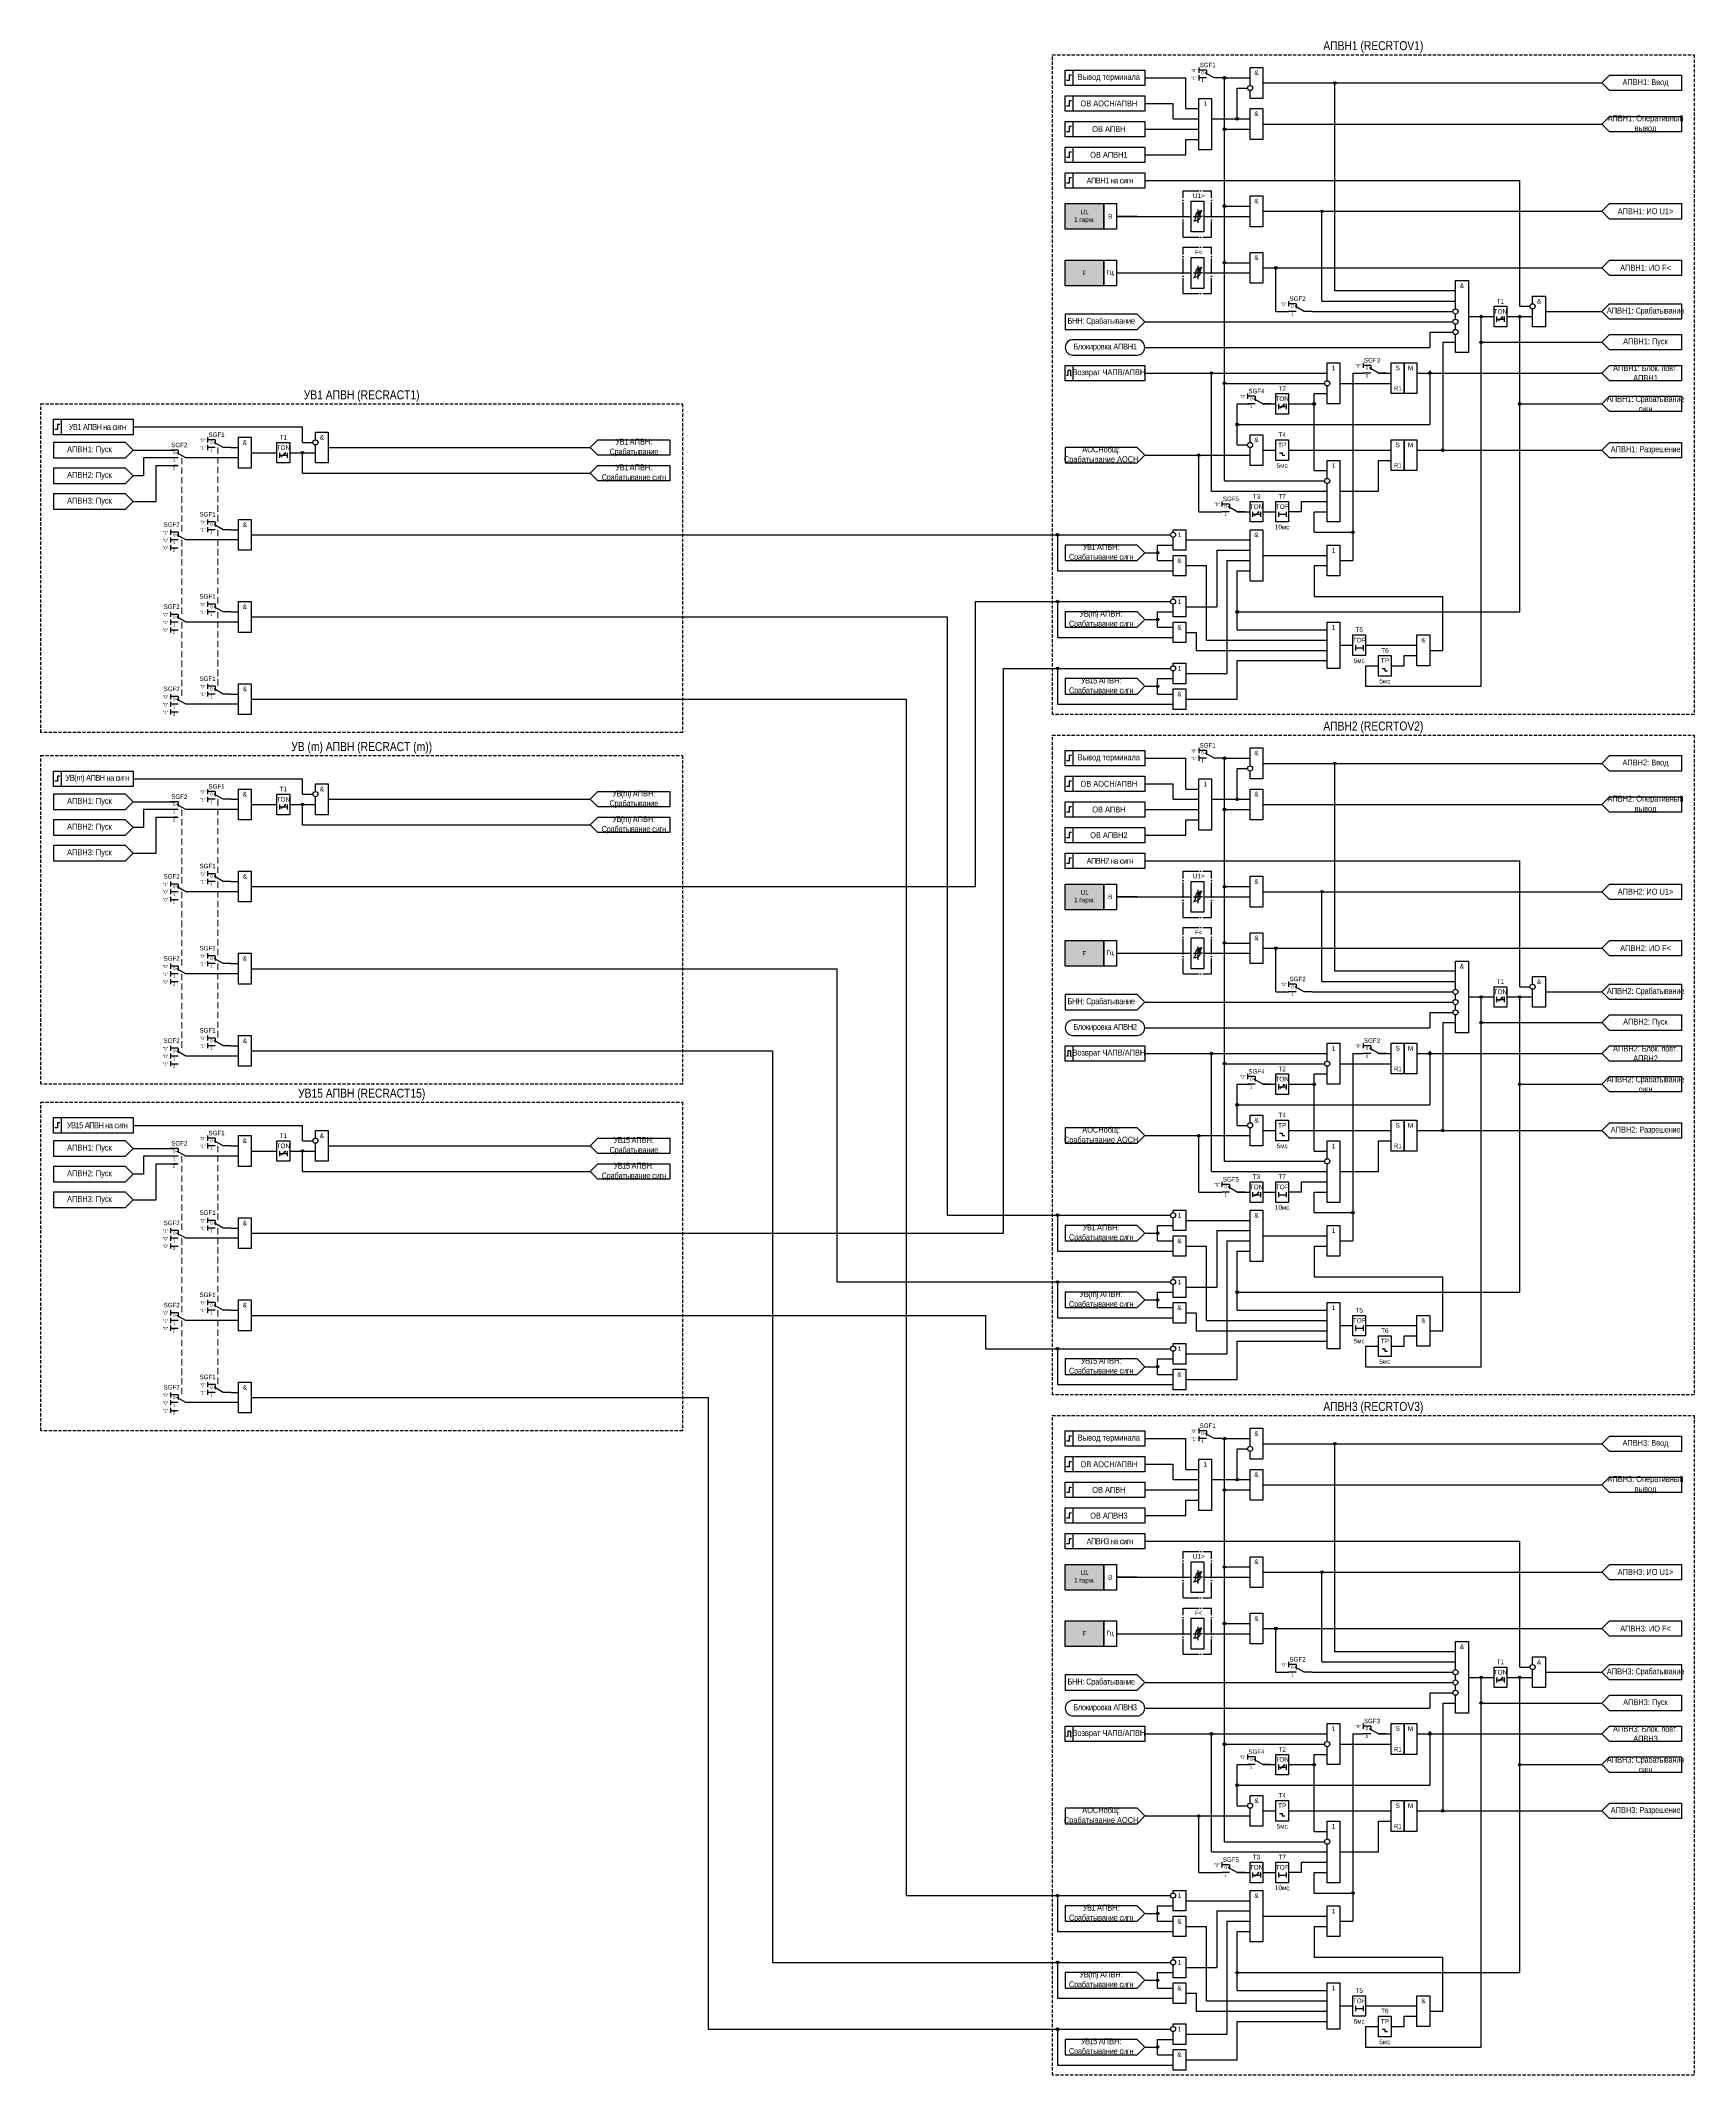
# Model space of a CAD drawing. Header units: millimetres. Extents: x -1017 to 1389, y -932 to 1669.
# Drawn here: x -354 to 290, y -932 to -140 of the extents above; entities that cross this region are included whole.
import ezdxf
from ezdxf.enums import TextEntityAlignment as Align

# ---------------------------------------------------------------- set-up
doc = ezdxf.new("R2010")
doc.units = ezdxf.units.MM
doc.linetypes.add('ACAD_ISO04W100', pattern=[30, 24, -3, 0, -3])
doc.linetypes.add('штриховая2', pattern=[0.375, 0.25, -0.125])
doc.layers.add('Основная', color=7, linetype='Continuous')
doc.layers.add('Штриховая', color=7, linetype='штриховая2', lineweight=20)
doc.styles.add('1.8_Gost_RD', font='ARIALN.TTF', dxfattribs={"height": 1.8})
doc.styles.add('2.5_Gost_RD', font='ARIALN.TTF', dxfattribs={"height": 2.5})
doc.styles.add('3.5_Gost_RD', font='ARIALN.TTF', dxfattribs={"height": 3.5})
doc.styles.add('Вывод', font='ARIALN.TTF', dxfattribs={"height": 2.5})
doc.styles.add('Компонент', font='ARIALN.TTF', dxfattribs={"height": 3.5})

# ---------------------------------------------------------------- blocks, each defined once
blk = doc.blocks.new('Точка')
at = {"ltscale": 100}
h = blk.add_hatch(color=256, dxfattribs=at)
h.dxf.hatch_style = 1
edge = h.paths.add_edge_path()
edge.add_arc((0, 0), 0.5, 0, 360)
blk.add_circle((0, 0), 0.5, dxfattribs=at)
blk = doc.blocks.new('*U79')
at = {"layer": 'Основная', "color": 0}
blk.add_line((0, 0), (7, 4), dxfattribs=at)
at = {"layer": 'Основная', "ltscale": 0.35}
blk.add_line((6, 6), (6, 2.5), dxfattribs=at)
blk = doc.blocks.new('*U91')
at = {"layer": 'Основная', "color": 0}
for p, q in [((-3, 6), (-9, 6)), ((-3, 0), (-9, 0)), ((9, 0), (3, 0))]:
    blk.add_line(p, q, dxfattribs=at)
at = {"layer": 'Основная', "ltscale": 0.25, "xscale": -1}
blk.add_blockref('*U79', (3, 0), dxfattribs=at)
at = {"layer": 'Основная'}
for tag, height, style, p in [('В1', 2.5, 'Вывод', (-13, 6)), ('В2', 2.5, 'Вывод', (-6, 4)), ('ОУ', 3.5, 'Компонент', (-2, 10)), ('В3', 2.5, 'Вывод', (-6, -2))]:
    blk.add_attdef(tag, text='', height=height, dxfattribs=dict(at, style=style)).set_placement(p, align=Align.MIDDLE_CENTER)
blk = doc.blocks.new('*U70')
at = {"layer": 'Основная', "linetype": 'ACAD_ISO04W100', "ltscale": 0.25}
for p, q in [((0, 0), (11, 0)), ((0, -18), (0, 0)), ((11, -18), (11, 0)), ((0, -18), (11, -18))]:
    blk.add_line(p, q, dxfattribs=at)
at = {"layer": 'Основная', "style": 'Компонент'}
blk.add_attdef('ОУ', text='', height=3.5, dxfattribs=at).set_placement((11, 0), align=Align.MIDDLE_CENTER)
blk = doc.blocks.new('*U92')
at = {"layer": 'Основная', "color": 0}
for p, q in [((-3, 6), (-9, 6)), ((-3, 0), (-9, 0)), ((9, 0), (3, 0))]:
    blk.add_line(p, q, dxfattribs=at)
at = {"layer": 'Основная', "ltscale": 0.25, "xscale": -1}
blk.add_blockref('*U79', (3, 0), dxfattribs=at)
at = {"layer": 'Основная'}
for tag, height, style, p in [('В1', 2.5, 'Вывод', (-13, 6)), ('В2', 2.5, 'Вывод', (-6, 4)), ('ОУ', 3.5, 'Компонент', (-2, 10)), ('В3', 2.5, 'Вывод', (-6, -2))]:
    blk.add_attdef(tag, text='', height=height, dxfattribs=dict(at, style=style)).set_placement(p, align=Align.MIDDLE_CENTER)
blk = doc.blocks.new('*U93')
at = {"layer": 'Основная', "color": 0}
for p, q in [((-3, 6), (-9, 6)), ((-3, 0), (-9, 0)), ((9, 0), (3, 0))]:
    blk.add_line(p, q, dxfattribs=at)
at = {"layer": 'Основная', "ltscale": 0.25, "xscale": -1}
blk.add_blockref('*U79', (3, 0), dxfattribs=at)
at = {"layer": 'Основная'}
for tag, height, style, p in [('В1', 2.5, 'Вывод', (-13, 6)), ('ОУ', 3.5, 'Компонент', (-9, 12)), ('В2', 2.5, 'Вывод', (-6, 4)), ('В3', 2.5, 'Вывод', (-6, -2))]:
    blk.add_attdef(tag, text='', height=height, dxfattribs=dict(at, style=style)).set_placement(p, align=Align.MIDDLE_CENTER)
blk = doc.blocks.new('*U94')
at = {"layer": 'Основная', "color": 0}
for p, q in [((-3, 6), (-9, 6)), ((-3, 0), (-9, 0)), ((9, 0), (3, 0))]:
    blk.add_line(p, q, dxfattribs=at)
at = {"layer": 'Основная', "ltscale": 0.25, "xscale": -1}
blk.add_blockref('*U79', (3, 0), dxfattribs=at)
at = {"layer": 'Основная'}
for tag, height, style, p in [('В1', 2.5, 'Вывод', (-13, 6)), ('ОУ', 3.5, 'Компонент', (-8, 12)), ('В2', 2.5, 'Вывод', (-6, 4)), ('В3', 2.5, 'Вывод', (-6, -2))]:
    blk.add_attdef(tag, text='', height=height, dxfattribs=dict(at, style=style)).set_placement(p, align=Align.MIDDLE_CENTER)

msp = doc.modelspace()

# ---------------------------------------------------------------- hatches: boundary and pattern name
at = {"ltscale": 100, "true_color": 0xf7941d}
h = msp.add_hatch(color=30, dxfattribs=at)
h.dxf.hatch_style = 1
h.paths.add_polyline_path([(45, -203), (60, -203), (60, -213), (45, -213)])
h = msp.add_hatch(color=30, dxfattribs=at)
h.dxf.hatch_style = 1
h.paths.add_polyline_path([(45, -225), (60, -225), (60, -235), (45, -235)])
h = msp.add_hatch(color=30, dxfattribs=at)
h.dxf.hatch_style = 1
h.paths.add_polyline_path([(45, -468), (60, -468), (60, -478), (45, -478)])
h = msp.add_hatch(color=30, dxfattribs=at)
h.dxf.hatch_style = 1
h.paths.add_polyline_path([(45, -490), (60, -490), (60, -500), (45, -500)])
h = msp.add_hatch(color=30, dxfattribs=at)
h.dxf.hatch_style = 1
h.paths.add_polyline_path([(45, -733), (60, -733), (60, -743), (45, -743)])
h = msp.add_hatch(color=30, dxfattribs=at)
h.dxf.hatch_style = 1
h.paths.add_polyline_path([(45, -755), (60, -755), (60, -765), (45, -765)])

# ---------------------------------------------------------------- linework, layer by layer
at = {"ltscale": 100}
for p, q in [((213.7, -248.54), (215.37, -247.05)), ((215.37, -247.05), (214.85, -247.27)), ((215.37, -247.05), (215.11, -247.52)), ((47, -268), (47, -270)), ((102, -315), (102, -269)), ((187, -268), (187, -289)), ((47, -270), (47.5, -270)), ((142, -281), (142, -277)), ((112, -297), (112, -281)), ((128.7, -282.54), (130.37, -281.05)), ((130.37, -281.05), (129.85, -281.27)), ((130.37, -281.05), (130.11, -281.52)), ((142, -307), (142, -281)), ((-252, -296), (-252, -290)), ((-280, -298), (-279, -298)), ((-260.3, -301.54), (-258.63, -300.05)), ((-258.63, -300.05), (-259.15, -300.27)), ((-258.63, -300.05), (-258.89, -300.52)), ((-252, -308), (-252, -300)), ((97, -323), (97, -301)), ((-303.5, -305), (-300.5, -305)), ((-277, -302), (-295, -302)), ((167, -315), (167, -303)), ((107, -311), (142, -311)), ((118.7, -324.54), (120.37, -323.05)), ((120.37, -323.05), (119.85, -323.27)), ((120.37, -323.05), (120.11, -323.52)), ((122, -323), (127, -323)), ((137, -323), (132, -323)), ((137, -323), (137, -319)), ((142, -331), (142, -323)), ((92, -334), (97, -334)), ((104, -338), (104, -360)), ((100, -373), (100, -344)), ((108, -342), (108, -386)), ((112, -369), (112, -346)), ((142, -344), (142, -356)), ((192, -377), (192, -356)), ((96, -370), (96, -377)), ((177, -383), (177, -379)), ((162, -383), (162, -391)), ((162, -383), (167, -383)), ((-252, -433), (-252, -427)), ((-280, -435), (-279, -435)), ((-303.5, -442), (-300.5, -442)), ((-277, -439), (-295, -439)), ((-260.3, -438.54), (-258.63, -437.05)), ((-258.63, -437.05), (-259.15, -437.27)), ((-258.63, -437.05), (-258.89, -437.52)), ((-252, -445), (-252, -437)), ((213.7, -513.54), (215.37, -512.05)), ((215.37, -512.05), (214.85, -512.27)), ((215.37, -512.05), (215.11, -512.52)), ((47, -533), (47, -535)), ((47, -535), (47.5, -535)), ((102, -580), (102, -534)), ((187, -533), (187, -554)), ((112, -562), (112, -546)), ((128.7, -547.54), (130.37, -546.05)), ((130.37, -546.05), (129.85, -546.27)), ((130.37, -546.05), (130.11, -546.52)), ((142, -546), (142, -542)), ((142, -572), (142, -546)), ((-252, -568), (-252, -562)), ((-280, -570), (-279, -570)), ((97, -588), (97, -566)), ((167, -580), (167, -568)), ((-303.5, -577), (-300.5, -577)), ((-277, -574), (-295, -574)), ((-260.3, -573.54), (-258.63, -572.05)), ((-258.63, -572.05), (-259.15, -572.27)), ((-258.63, -572.05), (-258.89, -572.52)), ((-252, -580), (-252, -572)), ((107, -576), (142, -576)), ((137, -588), (137, -584)), ((118.7, -589.54), (120.37, -588.05)), ((120.37, -588.05), (119.85, -588.27)), ((120.37, -588.05), (120.11, -588.52)), ((122, -588), (127, -588)), ((137, -588), (132, -588)), ((142, -596), (142, -588)), ((92, -599), (97, -599)), ((100, -638), (100, -609)), ((104, -603), (104, -625)), ((108, -607), (108, -651)), ((142, -609), (142, -621)), ((112, -634), (112, -611)), ((192, -642), (192, -621)), ((96, -635), (96, -642)), ((162, -648), (162, -656)), ((162, -648), (167, -648)), ((177, -648), (177, -644)), ((213.7, -778.54), (215.37, -777.05)), ((215.37, -777.05), (214.85, -777.27)), ((215.37, -777.05), (215.11, -777.52)), ((47, -798), (47, -800)), ((47, -800), (47.5, -800)), ((102, -845), (102, -799)), ((187, -798), (187, -819)), ((142, -811), (142, -807)), ((112, -827), (112, -811)), ((128.7, -812.54), (130.37, -811.05)), ((130.37, -811.05), (129.85, -811.27)), ((130.37, -811.05), (130.11, -811.52)), ((142, -837), (142, -811)), ((97, -853), (97, -831)), ((167, -845), (167, -833)), ((107, -841), (142, -841)), ((118.7, -854.54), (120.37, -853.05)), ((120.37, -853.05), (119.85, -853.27)), ((120.37, -853.05), (120.11, -853.52)), ((122, -853), (127, -853)), ((137, -853), (132, -853)), ((137, -853), (137, -849)), ((142, -861), (142, -853)), ((92, -864), (97, -864)), ((104, -868), (104, -890)), ((100, -903), (100, -874)), ((108, -872), (108, -916)), ((112, -899), (112, -876)), ((142, -874), (142, -886)), ((192, -907), (192, -886)), ((96, -900), (96, -907)), ((177, -913), (177, -909)), ((162, -913), (162, -921)), ((162, -913), (167, -913))]:
    msp.add_line(p, q, dxfattribs=at)
at = {"color": 3, "ltscale": 100}
for p, q in [((129.5, -301), (130.5, -301)), ((169.5, -385), (170.5, -385)), ((129.5, -566), (130.5, -566)), ((169.5, -650), (170.5, -650)), ((129.5, -831), (130.5, -831)), ((169.5, -915), (170.5, -915))]:
    msp.add_line(p, q, dxfattribs=at)
at = {"color": 6, "ltscale": 100}
for p, q in [((-280, -330), (-279, -330)), ((42, -332), (42, -346)), ((-303.5, -337), (-300.5, -337)), ((-277, -334), (-295, -334)), ((76, -339), (81, -339)), ((81, -342), (81, -336)), ((-280, -362), (-279, -362)), ((-272, -364), (-1, -364)), ((-1, -364), (-1, -597)), ((42, -358), (42, -372)), ((81, -368), (81, -362)), ((-303.5, -369), (-300.5, -369)), ((-277, -366), (-295, -366)), ((76, -365), (81, -365)), ((42, -384), (42, -398)), ((81, -394), (81, -388)), ((-280, -394), (-279, -394)), ((-272, -396), (-17, -396)), ((-17, -396), (-17, -862)), ((76, -391), (81, -391)), ((-303.5, -401), (-300.5, -401)), ((-277, -398), (-295, -398)), ((-280, -467), (-279, -467)), ((-303.5, -474), (-300.5, -474)), ((-277, -471), (-295, -471)), ((-280, -499), (-279, -499)), ((-303.5, -506), (-300.5, -506)), ((-277, -503), (-295, -503)), ((-303.5, -538), (-300.5, -538)), ((-277, -535), (-295, -535)), ((-280, -531), (-279, -531)), ((-280, -602), (-279, -602)), ((42, -597), (42, -611)), ((81, -607), (81, -601)), ((-303.5, -609), (-300.5, -609)), ((-277, -606), (-295, -606)), ((76, -604), (81, -604)), ((42, -623), (42, -637)), ((76, -630), (81, -630)), ((81, -633), (81, -627)), ((-303.5, -641), (-300.5, -641)), ((-277, -638), (-295, -638)), ((-280, -634), (-279, -634)), ((42, -649), (42, -663)), ((76, -656), (81, -656)), ((81, -659), (81, -653)), ((-303.5, -673), (-300.5, -673)), ((-277, -670), (-295, -670)), ((-280, -666), (-279, -666)), ((42, -862), (42, -876)), ((76, -869), (81, -869)), ((81, -872), (81, -866)), ((42, -888), (42, -902)), ((76, -895), (81, -895)), ((81, -898), (81, -892)), ((42, -914), (42, -928)), ((81, -924), (81, -918)), ((76, -921), (81, -921))]:
    msp.add_line(p, q, dxfattribs=at)
at = {"ltscale": 100}
for points in [[(45, -203), (60, -203), (60, -213), (45, -213)], [(60, -203), (65, -203), (65, -213), (60, -213)], [(45, -225), (60, -225), (60, -235), (45, -235)], [(60, -225), (65, -225), (65, -235), (60, -235)], [(212, -243), (217, -243), (217, -251), (212, -251)], [(172, -265), (177, -265), (177, -277), (172, -277)], [(177, -265), (182, -265), (182, -277), (177, -277)], [(127, -277), (132, -277), (132, -285), (127, -285)], [(-262, -296), (-257, -296), (-257, -304), (-262, -304)], [(172, -295), (177, -295), (177, -307), (172, -307)], [(177, -295), (182, -295), (182, -307), (177, -307)], [(117, -319), (122, -319), (122, -327), (117, -327)], [(-262, -433), (-257, -433), (-257, -441), (-262, -441)], [(45, -468), (60, -468), (60, -478), (45, -478)], [(60, -468), (65, -468), (65, -478), (60, -478)], [(45, -490), (60, -490), (60, -500), (45, -500)], [(60, -490), (65, -490), (65, -500), (60, -500)], [(212, -508), (217, -508), (217, -516), (212, -516)], [(172, -530), (177, -530), (177, -542), (172, -542)], [(177, -530), (182, -530), (182, -542), (177, -542)], [(127, -542), (132, -542), (132, -550), (127, -550)], [(172, -560), (177, -560), (177, -572), (172, -572)], [(177, -560), (182, -560), (182, -572), (177, -572)], [(-262, -568), (-257, -568), (-257, -576), (-262, -576)], [(117, -584), (122, -584), (122, -592), (117, -592)], [(45, -733), (60, -733), (60, -743), (45, -743)], [(60, -733), (65, -733), (65, -743), (60, -743)], [(45, -755), (60, -755), (60, -765), (45, -765)], [(60, -755), (65, -755), (65, -765), (60, -765)], [(212, -773), (217, -773), (217, -781), (212, -781)], [(172, -795), (177, -795), (177, -807), (172, -807)], [(177, -795), (182, -795), (182, -807), (177, -807)], [(127, -807), (132, -807), (132, -815), (127, -815)], [(172, -825), (177, -825), (177, -837), (172, -837)], [(177, -825), (182, -825), (182, -837), (177, -837)], [(117, -849), (122, -849), (122, -857), (117, -857)]]:
    msp.add_lwpolyline(points, close=True, dxfattribs=at)
for points in [[(213, -247), (213, -249)], [(213, -248), (216, -248)], [(216, -247), (216, -249)], [(128, -281), (128, -283)], [(128, -282), (131, -282)], [(131, -281), (131, -283)], [(-261, -300), (-261, -302)], [(-261, -301), (-258, -301)], [(-258, -300), (-258, -302)], [(-302, -302), (-314, -302), (-314, -309), (-318, -309)], [(-318, -319), (-309, -319), (-309, -305), (-301, -305), (-301, -305), (-302, -305)], [(118, -323), (118, -325)], [(118, -324), (121, -324)], [(121, -323), (121, -325)], [(92, -396), (112, -396), (112, -381), (147, -381)], [(-302, -439), (-314, -439), (-314, -446), (-318, -446)], [(-318, -456), (-309, -456), (-309, -442), (-301, -442), (-301, -442), (-302, -442)], [(-261, -437), (-261, -439)], [(-261, -438), (-258, -438)], [(-258, -437), (-258, -439)], [(213, -512), (213, -514)], [(213, -513), (216, -513)], [(216, -512), (216, -514)], [(128, -546), (128, -548)], [(131, -546), (131, -548)], [(128, -547), (131, -547)], [(-302, -574), (-314, -574), (-314, -581), (-318, -581)], [(-318, -591), (-309, -591), (-309, -577), (-301, -577), (-301, -577), (-302, -577)], [(-261, -572), (-261, -574)], [(-261, -573), (-258, -573)], [(-258, -572), (-258, -574)], [(118, -588), (118, -590)], [(118, -589), (121, -589)], [(121, -588), (121, -590)], [(92, -661), (112, -661), (112, -646), (147, -646)], [(213, -777), (213, -779)], [(213, -778), (216, -778)], [(216, -777), (216, -779)], [(128, -811), (128, -813)], [(128, -812), (131, -812)], [(131, -811), (131, -813)], [(118, -853), (118, -855)], [(118, -854), (121, -854)], [(121, -853), (121, -855)], [(92, -926), (112, -926), (112, -911), (147, -911)]]:
    msp.add_lwpolyline(points, dxfattribs=at)
for points in [[(48, -262), (73, -262, 1), (73, -256), (48, -256, 1)], [(48, -527), (73, -527, 1), (73, -521), (48, -521, 1)], [(48, -792), (73, -792, 1), (73, -786), (48, -786, 1)]]:
    msp.add_lwpolyline(points, format="xyb", close=True, dxfattribs=at)
at = {"color": 3, "ltscale": 100}
for points in [[(127, -295), (132, -295), (132, -303), (127, -303)], [(127, -319), (132, -319), (132, -327), (127, -327)], [(157, -371), (162, -371), (162, -379), (157, -379)], [(167, -379), (172, -379), (172, -387), (167, -387)], [(127, -560), (132, -560), (132, -568), (127, -568)], [(127, -584), (132, -584), (132, -592), (127, -592)], [(157, -636), (162, -636), (162, -644), (157, -644)], [(167, -644), (172, -644), (172, -652), (167, -652)], [(127, -825), (132, -825), (132, -833), (127, -833)], [(127, -849), (132, -849), (132, -857), (127, -857)], [(157, -901), (162, -901), (162, -909), (157, -909)], [(167, -909), (172, -909), (172, -917), (167, -917)]]:
    msp.add_lwpolyline(points, close=True, dxfattribs=at)
for points in [[(128.5, -300), (129.5, -300)], [(129.5, -300), (129.5, -301)], [(128, -323), (128, -325)], [(128, -324), (131, -324)], [(131, -323), (131, -325)], [(158, -375), (158, -377)], [(158, -376), (161, -376)], [(161, -375), (161, -377)], [(168.5, -384), (169.5, -384)], [(169.5, -384), (169.5, -385)], [(128.5, -565), (129.5, -565)], [(129.5, -565), (129.5, -566)], [(128, -588), (128, -590)], [(128, -589), (131, -589)], [(131, -588), (131, -590)], [(158, -640), (158, -642)], [(158, -641), (161, -641)], [(161, -640), (161, -642)], [(168.5, -649), (169.5, -649)], [(169.5, -649), (169.5, -650)], [(128.5, -830), (129.5, -830)], [(129.5, -830), (129.5, -831)], [(128, -853), (128, -855)], [(128, -854), (131, -854)], [(131, -853), (131, -855)], [(158, -905), (158, -907)], [(158, -906), (161, -906)], [(161, -905), (161, -907)], [(168.5, -914), (169.5, -914)], [(169.5, -914), (169.5, -915)]]:
    msp.add_lwpolyline(points, dxfattribs=at)
at = {"color": 2, "ltscale": 100}
for points in [[(-272, -501), (-44, -501), (-44, -623), (17, -623)], [(-272, -533), (-69, -533), (-69, -649), (-69, -888), (15, -888)]]:
    msp.add_lwpolyline(points, dxfattribs=at)
at = {"color": 4, "ltscale": 100}
for points in [[(-272, -636), (14, -636), (14, -649)], [(-272, -668), (-94, -668), (-94, -914), (17, -914)]]:
    msp.add_lwpolyline(points, dxfattribs=at)
at = {"layer": 'Основная', "ltscale": 100}
for p, q in [((97, -150), (97, -152)), ((92, -166), (92, -154)), ((97, -153), (97, -155)), ((107, -311), (107, -154)), ((150, -237), (150, -156)), ((87, -170), (87, -164)), ((92, -184), (92, -178)), ((222, -243), (222, -194)), ((94, -203.5), (94, -202)), ((94, -202), (99, -202)), ((94, -211), (94, -203)), ((99, -202), (99, -208)), ((145, -241), (145, -206)), ((73, -208), (65, -208)), ((94, -214), (94, -211)), ((99, -208), (117, -208)), ((99, -208), (99, -214)), ((99, -214), (94, -214)), ((94, -225.5), (94, -224)), ((94, -224), (99, -224)), ((94, -233), (94, -225)), ((99, -224), (99, -230)), ((122, -228), (132, -228)), ((127, -245), (127, -228)), ((94, -236), (94, -233)), ((99, -236), (94, -236)), ((99, -230), (117, -230)), ((99, -230), (99, -236)), ((197, -237), (150, -237)), ((132, -241), (132, -243)), ((145, -241), (197, -241)), ((76, -249), (196, -249)), ((187, -253), (187, -259)), ((207, -391), (207, -247)), ((222, -362), (222, -247)), ((76, -259), (187, -259)), ((192, -257), (192, -299)), ((157, -269), (157, -342)), ((161, -265), (161, -267)), ((182, -269), (254, -269)), ((107, -273), (146, -273)), ((116, -277), (116, -279)), ((152, -273), (172, -273)), ((112, -281), (117, -281)), ((112, -289), (187, -289)), ((-289, -294), (-289, -296)), ((-289, -297), (-289, -299)), ((76, -301), (117, -301)), ((132, -299), (172, -299)), ((182, -299), (254, -299)), ((167, -303), (172, -303)), ((152, -315), (167, -315)), ((97, -323), (106, -323)), ((106, -319), (106, -321)), ((142, -331), (157, -331)), ((97, -334), (102, -334)), ((102, -334), (107, -334)), ((104, -338), (107, -338)), ((107, -334), (112, -334)), ((107, -338), (112, -338)), ((112, -334), (117, -334)), ((112, -338), (117, -338)), ((122, -340), (147, -340)), ((92, -344), (100, -344)), ((108, -342), (112, -342)), ((112, -342), (117, -342)), ((112, -346), (117, -346)), ((142, -344), (147, -344)), ((152, -342), (157, -342)), ((142, -356), (192, -356)), ((92, -360), (104, -360)), ((112, -362), (222, -362)), ((92, -370), (96, -370)), ((112, -369), (147, -369)), ((96, -377), (147, -377)), ((100, -373), (147, -373)), ((152, -375), (157, -375)), ((162, -375), (182, -375)), ((177, -379), (182, -379)), ((187, -377), (192, -377)), ((92, -386), (108, -386)), ((172, -383), (177, -383)), ((162, -391), (207, -391)), ((92, -431), (92, -419)), ((97, -415), (97, -417)), ((97, -418), (97, -420)), ((107, -576), (107, -419)), ((150, -502), (150, -421)), ((-289, -431), (-289, -433)), ((-289, -434), (-289, -436)), ((87, -435), (87, -429)), ((92, -449), (92, -443)), ((222, -508), (222, -459)), ((94, -468.5), (94, -467)), ((94, -467), (99, -467)), ((99, -467), (99, -473)), ((73, -473), (65, -473)), ((94, -476), (94, -468)), ((99, -473), (117, -473)), ((99, -473), (99, -479)), ((145, -506), (145, -471)), ((94, -479), (94, -476)), ((99, -479), (94, -479)), ((94, -490.5), (94, -489)), ((94, -489), (99, -489)), ((94, -498), (94, -490)), ((99, -489), (99, -495)), ((94, -501), (94, -498)), ((99, -495), (117, -495)), ((99, -495), (99, -501)), ((122, -493), (132, -493)), ((127, -510), (127, -493)), ((99, -501), (94, -501)), ((132, -506), (132, -508)), ((145, -506), (197, -506)), ((197, -502), (150, -502)), ((76, -514), (196, -514)), ((207, -656), (207, -512)), ((222, -627), (222, -512)), ((187, -518), (187, -524)), ((192, -522), (192, -564)), ((76, -524), (187, -524)), ((161, -530), (161, -532)), ((107, -538), (146, -538)), ((152, -538), (172, -538)), ((157, -534), (157, -607)), ((182, -534), (254, -534)), ((112, -546), (117, -546)), ((116, -542), (116, -544)), ((112, -554), (187, -554)), ((-289, -566), (-289, -568)), ((-289, -569), (-289, -571)), ((76, -566), (117, -566)), ((132, -564), (172, -564)), ((167, -568), (172, -568)), ((182, -564), (254, -564)), ((106, -584), (106, -586)), ((152, -580), (167, -580)), ((97, -588), (106, -588)), ((97, -599), (102, -599)), ((102, -599), (107, -599)), ((107, -599), (112, -599)), ((112, -599), (117, -599)), ((142, -596), (157, -596)), ((92, -609), (100, -609)), ((104, -603), (107, -603)), ((107, -603), (112, -603)), ((108, -607), (112, -607)), ((112, -603), (117, -603)), ((112, -607), (117, -607)), ((122, -605), (147, -605)), ((142, -609), (147, -609)), ((152, -607), (157, -607)), ((112, -611), (117, -611)), ((92, -625), (104, -625)), ((142, -621), (192, -621)), ((112, -627), (222, -627)), ((92, -635), (96, -635)), ((100, -638), (147, -638)), ((112, -634), (147, -634)), ((152, -640), (157, -640)), ((162, -640), (182, -640)), ((96, -642), (147, -642)), ((172, -648), (177, -648)), ((177, -644), (182, -644)), ((187, -642), (192, -642)), ((92, -651), (108, -651)), ((162, -656), (207, -656)), ((97, -680), (97, -682)), ((92, -696), (92, -684)), ((97, -683), (97, -685)), ((107, -841), (107, -684)), ((150, -767), (150, -686)), ((87, -700), (87, -694)), ((92, -714), (92, -708)), ((222, -773), (222, -724)), ((94, -733.5), (94, -732)), ((94, -732), (99, -732)), ((94, -741), (94, -733)), ((99, -732), (99, -738)), ((145, -771), (145, -736)), ((73, -738), (65, -738)), ((94, -744), (94, -741)), ((99, -744), (94, -744)), ((99, -738), (117, -738)), ((99, -738), (99, -744)), ((94, -755.5), (94, -754)), ((94, -754), (99, -754)), ((94, -763), (94, -755)), ((99, -754), (99, -760)), ((99, -760), (117, -760)), ((99, -760), (99, -766)), ((122, -758), (132, -758)), ((127, -775), (127, -758)), ((94, -766), (94, -763)), ((99, -766), (94, -766)), ((197, -767), (150, -767)), ((132, -771), (132, -773)), ((145, -771), (197, -771)), ((76, -779), (196, -779)), ((187, -783), (187, -789)), ((207, -921), (207, -777)), ((222, -892), (222, -777)), ((76, -789), (187, -789)), ((192, -787), (192, -829)), ((157, -799), (157, -872)), ((161, -795), (161, -797)), ((182, -799), (254, -799)), ((107, -803), (146, -803)), ((116, -807), (116, -809)), ((152, -803), (172, -803)), ((112, -811), (117, -811)), ((112, -819), (187, -819)), ((76, -831), (117, -831)), ((132, -829), (172, -829)), ((182, -829), (254, -829)), ((167, -833), (172, -833)), ((152, -845), (167, -845)), ((97, -853), (106, -853)), ((106, -849), (106, -851)), ((142, -861), (157, -861)), ((97, -864), (102, -864)), ((102, -864), (107, -864)), ((104, -868), (107, -868)), ((107, -864), (112, -864)), ((107, -868), (112, -868)), ((112, -864), (117, -864)), ((112, -868), (117, -868)), ((122, -870), (147, -870)), ((92, -874), (100, -874)), ((108, -872), (112, -872)), ((112, -872), (117, -872)), ((112, -876), (117, -876)), ((142, -874), (147, -874)), ((152, -872), (157, -872)), ((142, -886), (192, -886)), ((92, -890), (104, -890)), ((112, -892), (222, -892)), ((92, -900), (96, -900)), ((100, -903), (147, -903)), ((112, -899), (147, -899)), ((96, -907), (147, -907)), ((152, -905), (157, -905)), ((162, -905), (182, -905)), ((177, -909), (182, -909)), ((187, -907), (192, -907)), ((92, -916), (108, -916)), ((172, -913), (177, -913)), ((162, -921), (207, -921))]:
    msp.add_line(p, q, dxfattribs=at)
at = {"layer": 'Основная'}
for p, q in [((96.6, -205.28), (96.6, -210.48)), ((96.6, -227.28), (96.6, -232.48)), ((96.6, -470.28), (96.6, -475.48)), ((96.6, -492.28), (96.6, -497.48)), ((96.6, -735.28), (96.6, -740.48)), ((96.6, -757.28), (96.6, -762.48))]:
    msp.add_line(p, q, dxfattribs=at)
at = {"layer": 'Основная', "color": 7, "ltscale": 100}
for p, q in [((65, -208), (94, -208)), ((94.79, -208), (96.6, -208)), ((98.42, -208), (96.6, -208)), ((65, -230), (94, -230)), ((94.79, -230), (96.6, -230)), ((98.42, -230), (96.6, -230)), ((65, -473), (94, -473)), ((94.79, -473), (96.6, -473)), ((98.42, -473), (96.6, -473)), ((65, -495), (94, -495)), ((94.79, -495), (96.6, -495)), ((98.42, -495), (96.6, -495)), ((65, -738), (94, -738)), ((94.79, -738), (96.6, -738)), ((98.42, -738), (96.6, -738)), ((65, -760), (94, -760)), ((94.79, -760), (96.6, -760)), ((98.42, -760), (96.6, -760))]:
    msp.add_line(p, q, dxfattribs=at)
at = {"layer": 'Основная', "color": 6, "ltscale": 100}
for p, q in [((-303.5, -330), (-303.5, -332)), ((-289, -326), (-289, -328)), ((-289, -329), (-289, -331)), ((-303.5, -333), (-303.5, -335)), ((-303.5, -336), (-303.5, -338)), ((81, -336), (87, -336)), ((42, -346), (87, -346)), ((81, -342), (87, -342)), ((-303.5, -362), (-303.5, -364)), ((-289, -358), (-289, -360)), ((-289, -361), (-289, -363)), ((81, -362), (87, -362)), ((-303.5, -365), (-303.5, -367)), ((-303.5, -368), (-303.5, -370)), ((42, -372), (87, -372)), ((81, -368), (87, -368)), ((81, -388), (87, -388)), ((-303.5, -394), (-303.5, -396)), ((-289, -390), (-289, -392)), ((-289, -393), (-289, -395)), ((81, -394), (87, -394)), ((-303.5, -397), (-303.5, -399)), ((-303.5, -400), (-303.5, -402)), ((42, -398), (87, -398)), ((-303.5, -467), (-303.5, -469)), ((-289, -463), (-289, -465)), ((-289, -466), (-289, -468)), ((-303.5, -470), (-303.5, -472)), ((-303.5, -473), (-303.5, -475)), ((-303.5, -499), (-303.5, -501)), ((-289, -495), (-289, -497)), ((-289, -498), (-289, -500)), ((-303.5, -502), (-303.5, -504)), ((-303.5, -505), (-303.5, -507)), ((-289, -527), (-289, -529)), ((-289, -530), (-289, -532)), ((-303.5, -531), (-303.5, -533)), ((-303.5, -534), (-303.5, -536)), ((-303.5, -537), (-303.5, -539)), ((-303.5, -602), (-303.5, -604)), ((-289, -598), (-289, -600)), ((-289, -601), (-289, -603)), ((81, -601), (87, -601)), ((-303.5, -605), (-303.5, -607)), ((-303.5, -608), (-303.5, -610)), ((81, -607), (87, -607)), ((42, -611), (87, -611)), ((-289, -630), (-289, -632)), ((-289, -633), (-289, -635)), ((81, -627), (87, -627)), ((81, -633), (87, -633)), ((-303.5, -634), (-303.5, -636)), ((-303.5, -637), (-303.5, -639)), ((-303.5, -640), (-303.5, -642)), ((42, -637), (87, -637)), ((81, -653), (87, -653)), ((-289, -662), (-289, -664)), ((-289, -665), (-289, -667)), ((42, -663), (87, -663)), ((81, -659), (87, -659)), ((-303.5, -666), (-303.5, -668)), ((-303.5, -669), (-303.5, -671)), ((-303.5, -672), (-303.5, -674)), ((81, -866), (87, -866)), ((42, -876), (87, -876)), ((81, -872), (87, -872)), ((81, -892), (87, -892)), ((42, -902), (87, -902)), ((81, -898), (87, -898)), ((81, -918), (87, -918)), ((81, -924), (87, -924)), ((42, -928), (87, -928))]:
    msp.add_line(p, q, dxfattribs=at)
at = {"layer": 'Основная', "linetype": 'штриховая2', "ltscale": 5}
for points in [[(40, -145), (290, -145), (290, -402), (40, -402)], [(40, -410), (290, -410), (290, -667), (40, -667)], [(40, -675), (290, -675), (290, -932), (40, -932)]]:
    msp.add_lwpolyline(points, close=True, dxfattribs=at)
at = {"layer": 'Основная', "ltscale": 100}
for points in [[(117, -157), (117, -150), (122, -150), (122, -162), (117, -162), (117, -159)], [(76, -154), (92, -154)], [(102, -170), (112, -170), (112, -158), (116, -158)], [(106, -154), (117, -154)], [(122, -156), (254, -156)], [(76, -164), (87, -164)], [(92, -166), (97, -166)], [(76, -174), (97, -174)], [(87, -170), (97, -170)], [(102, -170), (117, -170)], [(102, -170), (107, -170)], [(102, -170), (107, -170), (107, -170), (107, -170)], [(107, -174), (117, -174)], [(122, -172), (122, -172), (122, -172), (254, -172)], [(92, -178), (97, -178)], [(76, -184), (92, -184)], [(76, -194), (222, -194)], [(107, -204), (117, -204)], [(122, -206), (254, -206)], [(107, -226), (117, -226)], [(127, -228), (254, -228)], [(197, -244), (197, -233), (202, -233), (202, -261), (197, -261), (197, -254)], [(127, -245), (132, -245)], [(141, -245), (196, -245)], [(222, -243), (226, -243)], [(227, -242), (227, -239), (232, -239), (232, -251), (227, -251), (227, -244)], [(232, -245), (254, -245)], [(76, -249), (73, -246), (45, -246), (45, -252), (73, -252), (76, -249)], [(187, -253), (196, -253)], [(197, -248), (197, -246)], [(197, -252), (197, -250)], [(202, -247), (212, -247)], [(202, -247), (212, -247), (212, -247), (212, -247)], [(217, -247), (227, -247)], [(192, -257), (197, -257)], [(207, -257), (254, -257)], [(76, -269), (147, -269)], [(147, -272), (147, -265), (152, -265), (152, -281), (147, -281), (147, -274)], [(157, -269), (161, -269)], [(167, -269), (172, -269)], [(142, -277), (147, -277)], [(112, -281), (116, -281)], [(122, -281), (127, -281)], [(132, -281), (142, -281)], [(222, -281), (254, -281)], [(-318, -290), (-252, -290)], [(-247, -295), (-247, -292), (-242, -292), (-242, -304), (-247, -304), (-247, -297)], [(117, -296), (117, -293), (122, -293), (122, -305), (117, -305), (117, -304)], [(-318, -299), (-321, -296), (-349, -296), (-349, -302), (-321, -302), (-318, -299)], [(-318, -299), (-302, -299)], [(-279, -298), (-277, -298)], [(-277, -303), (-277, -294), (-272, -294), (-272, -306), (-277, -306), (-277, -303)], [(-272, -300), (-262, -300)], [(-257, -300), (-247, -300)], [(-252, -296), (-248, -296)], [(-242, -298), (-140, -298)], [(76, -301), (73, -298), (45, -298), (45, -304), (73, -304), (76, -301)], [(112, -297), (116, -297)], [(117, -304), (117, -298)], [(122, -299), (127, -299)], [(-318, -309), (-321, -306), (-349, -306), (-349, -312), (-321, -312), (-318, -309)], [(-252, -308), (-140, -308)], [(142, -307), (147, -307)], [(147, -310), (147, -303)], [(147, -306), (147, -303), (152, -303), (152, -327), (147, -327), (147, -319)], [(-318, -319), (-321, -316), (-349, -316), (-349, -322), (-321, -322), (-318, -319)], [(102, -315), (147, -315)], [(142, -311), (146, -311)], [(147, -319), (147, -312)], [(112, -323), (117, -323)], [(137, -319), (142, -319)], [(142, -319), (147, -319)], [(142, -323), (147, -323)], [(76, -339), (73, -336), (45, -336), (45, -342), (73, -342), (76, -339)], [(76, -365), (73, -362), (45, -362), (45, -368), (73, -368), (76, -365)], [(76, -391), (73, -388), (45, -388), (45, -394), (73, -394), (76, -391)], [(76, -419), (92, -419)], [(106, -419), (117, -419)], [(117, -422), (117, -415), (122, -415), (122, -427), (117, -427), (117, -424)], [(-318, -427), (-252, -427)], [(102, -435), (112, -435), (112, -423), (116, -423)], [(122, -421), (254, -421)], [(-318, -436), (-321, -433), (-349, -433), (-349, -439), (-321, -439), (-318, -436)], [(-279, -435), (-277, -435)], [(-277, -440), (-277, -431), (-272, -431), (-272, -443), (-277, -443), (-277, -440)], [(-252, -433), (-248, -433)], [(-247, -432), (-247, -429), (-242, -429), (-242, -441), (-247, -441), (-247, -434)], [(-242, -435), (-140, -435)], [(76, -429), (87, -429)], [(87, -435), (97, -435)], [(92, -431), (97, -431)], [(102, -435), (117, -435)], [(102, -435), (107, -435)], [(102, -435), (107, -435), (107, -435), (107, -435)], [(-318, -446), (-321, -443), (-349, -443), (-349, -449), (-321, -449), (-318, -446)], [(-318, -436), (-302, -436)], [(-272, -437), (-262, -437)], [(-257, -437), (-247, -437)], [(76, -439), (97, -439)], [(92, -443), (97, -443)], [(107, -439), (117, -439)], [(122, -437), (122, -437), (122, -437), (254, -437)], [(-252, -445), (-140, -445)], [(76, -449), (92, -449)], [(-318, -456), (-321, -453), (-349, -453), (-349, -459), (-321, -459), (-318, -456)], [(76, -459), (222, -459)], [(107, -469), (117, -469)], [(122, -471), (254, -471)], [(107, -491), (117, -491)], [(127, -493), (254, -493)], [(197, -509), (197, -498), (202, -498), (202, -526), (197, -526), (197, -519)], [(227, -507), (227, -504), (232, -504), (232, -516), (227, -516), (227, -509)], [(76, -514), (73, -511), (45, -511), (45, -517), (73, -517), (76, -514)], [(127, -510), (132, -510)], [(141, -510), (196, -510)], [(197, -513), (197, -511)], [(197, -517), (197, -515)], [(202, -512), (212, -512)], [(202, -512), (212, -512), (212, -512), (212, -512)], [(217, -512), (227, -512)], [(222, -508), (226, -508)], [(232, -510), (254, -510)], [(187, -518), (196, -518)], [(192, -522), (197, -522)], [(207, -522), (254, -522)], [(147, -537), (147, -530), (152, -530), (152, -546), (147, -546), (147, -539)], [(76, -534), (147, -534)], [(157, -534), (161, -534)], [(167, -534), (172, -534)], [(112, -546), (116, -546)], [(122, -546), (127, -546)], [(132, -546), (142, -546)], [(142, -542), (147, -542)], [(222, -546), (254, -546)], [(-318, -562), (-252, -562)], [(112, -562), (116, -562)], [(117, -561), (117, -558), (122, -558), (122, -570), (117, -570), (117, -569)], [(-318, -571), (-321, -568), (-349, -568), (-349, -574), (-321, -574), (-318, -571)], [(-279, -570), (-277, -570)], [(-277, -575), (-277, -566), (-272, -566), (-272, -578), (-277, -578), (-277, -575)], [(-252, -568), (-248, -568)], [(-247, -567), (-247, -564), (-242, -564), (-242, -576), (-247, -576), (-247, -569)], [(-242, -570), (-140, -570)], [(76, -566), (73, -563), (45, -563), (45, -569), (73, -569), (76, -566)], [(117, -569), (117, -563)], [(122, -564), (127, -564)], [(147, -575), (147, -568)], [(147, -571), (147, -568), (152, -568), (152, -592), (147, -592), (147, -584)], [(-318, -581), (-321, -578), (-349, -578), (-349, -584), (-321, -584), (-318, -581)], [(-318, -571), (-302, -571)], [(-272, -572), (-262, -572)], [(-257, -572), (-247, -572)], [(142, -572), (147, -572)], [(142, -576), (146, -576)], [(147, -584), (147, -577)], [(-252, -580), (-140, -580)], [(102, -580), (147, -580)], [(137, -584), (142, -584)], [(142, -584), (147, -584)], [(-318, -591), (-321, -588), (-349, -588), (-349, -594), (-321, -594), (-318, -591)], [(112, -588), (117, -588)], [(142, -588), (147, -588)], [(76, -604), (73, -601), (45, -601), (45, -607), (73, -607), (76, -604)], [(76, -630), (73, -627), (45, -627), (45, -633), (73, -633), (76, -630)], [(76, -656), (73, -653), (45, -653), (45, -659), (73, -659), (76, -656)], [(117, -687), (117, -680), (122, -680), (122, -692), (117, -692), (117, -689)], [(76, -684), (92, -684)], [(102, -700), (112, -700), (112, -688), (116, -688)], [(106, -684), (117, -684)], [(122, -686), (254, -686)], [(76, -694), (87, -694)], [(92, -696), (97, -696)], [(76, -704), (97, -704)], [(87, -700), (97, -700)], [(102, -700), (117, -700)], [(102, -700), (107, -700)], [(102, -700), (107, -700), (107, -700), (107, -700)], [(107, -704), (117, -704)], [(122, -702), (122, -702), (122, -702), (254, -702)], [(92, -708), (97, -708)], [(76, -714), (92, -714)], [(76, -724), (222, -724)], [(107, -734), (117, -734)], [(122, -736), (254, -736)], [(107, -756), (117, -756)], [(127, -758), (254, -758)], [(197, -774), (197, -763), (202, -763), (202, -791), (197, -791), (197, -784)], [(76, -779), (73, -776), (45, -776), (45, -782), (73, -782), (76, -779)], [(127, -775), (132, -775)], [(141, -775), (196, -775)], [(197, -778), (197, -776)], [(222, -773), (226, -773)], [(227, -772), (227, -769), (232, -769), (232, -781), (227, -781), (227, -774)], [(232, -775), (254, -775)], [(187, -783), (196, -783)], [(197, -782), (197, -780)], [(202, -777), (212, -777)], [(202, -777), (212, -777), (212, -777), (212, -777)], [(217, -777), (227, -777)], [(192, -787), (197, -787)], [(207, -787), (254, -787)], [(76, -799), (147, -799)], [(147, -802), (147, -795), (152, -795), (152, -811), (147, -811), (147, -804)], [(157, -799), (161, -799)], [(167, -799), (172, -799)], [(142, -807), (147, -807)], [(112, -811), (116, -811)], [(122, -811), (127, -811)], [(132, -811), (142, -811)], [(222, -811), (254, -811)], [(117, -826), (117, -823), (122, -823), (122, -835), (117, -835), (117, -834)], [(76, -831), (73, -828), (45, -828), (45, -834), (73, -834), (76, -831)], [(112, -827), (116, -827)], [(117, -834), (117, -828)], [(122, -829), (127, -829)], [(142, -837), (147, -837)], [(147, -840), (147, -833)], [(147, -836), (147, -833), (152, -833), (152, -857), (147, -857), (147, -849)], [(102, -845), (147, -845)], [(142, -841), (146, -841)], [(147, -849), (147, -842)], [(112, -853), (117, -853)], [(137, -849), (142, -849)], [(142, -849), (147, -849)], [(142, -853), (147, -853)], [(76, -869), (73, -866), (45, -866), (45, -872), (73, -872), (76, -869)], [(76, -895), (73, -892), (45, -892), (45, -898), (73, -898), (76, -895)], [(76, -921), (73, -918), (45, -918), (45, -924), (73, -924), (76, -921)]]:
    msp.add_lwpolyline(points, dxfattribs=at)
for points in [[(45, -151), (48, -151), (48, -157), (45, -157)], [(45, -151), (76, -151), (76, -157), (45, -157)], [(285, -153), (285, -159), (257, -159), (254, -156), (257, -153)], [(45, -161), (48, -161), (48, -167), (45, -167)], [(45, -161), (76, -161), (76, -167), (45, -167)], [(97, -162), (102, -162), (102, -182), (97, -182)], [(117, -166), (122, -166), (122, -178), (117, -178)], [(45, -171), (48, -171), (48, -177), (45, -177)], [(45, -171), (76, -171), (76, -177), (45, -177)], [(285, -169), (285, -175), (257, -175), (254, -172), (257, -169)], [(45, -181), (48, -181), (48, -187), (45, -187)], [(45, -181), (76, -181), (76, -187), (45, -187)], [(45, -191), (48, -191), (48, -197), (45, -197)], [(45, -191), (76, -191), (76, -197), (45, -197)], [(117, -200), (122, -200), (122, -212), (117, -212)], [(285, -203), (285, -209), (257, -209), (254, -206), (257, -203)], [(117, -222), (122, -222), (122, -234), (117, -234)], [(285, -225), (285, -231), (257, -231), (254, -228), (257, -225)], [(285, -242), (285, -248), (257, -248), (254, -245), (257, -242)], [(285, -254), (285, -260), (257, -260), (254, -257), (257, -254)], [(45, -266), (48, -266), (48, -272), (45, -272)], [(45, -266), (76, -266), (76, -272), (45, -272)], [(285, -266), (285, -272), (257, -272), (254, -269), (257, -266)], [(285, -278), (285, -284), (257, -284), (254, -281), (257, -278)], [(-349, -287), (-346, -287), (-346, -293), (-349, -293)], [(-349, -287), (-318, -287), (-318, -293), (-349, -293)], [(-109, -295), (-109, -301), (-137, -301), (-140, -298), (-137, -295)], [(285, -296), (285, -302), (257, -302), (254, -299), (257, -296)], [(-109, -305), (-109, -311), (-137, -311), (-140, -308), (-137, -305)], [(117, -330), (122, -330), (122, -350), (117, -350)], [(147, -336), (152, -336), (152, -348), (147, -348)], [(147, -366), (152, -366), (152, -384), (147, -384)], [(182, -371), (187, -371), (187, -383), (182, -383)], [(45, -416), (48, -416), (48, -422), (45, -422)], [(45, -416), (76, -416), (76, -422), (45, -422)], [(285, -418), (285, -424), (257, -424), (254, -421), (257, -418)], [(-349, -424), (-346, -424), (-346, -430), (-349, -430)], [(-349, -424), (-318, -424), (-318, -430), (-349, -430)], [(45, -426), (48, -426), (48, -432), (45, -432)], [(45, -426), (76, -426), (76, -432), (45, -432)], [(97, -427), (102, -427), (102, -447), (97, -447)], [(-109, -432), (-109, -438), (-137, -438), (-140, -435), (-137, -432)], [(117, -431), (122, -431), (122, -443), (117, -443)], [(285, -434), (285, -440), (257, -440), (254, -437), (257, -434)], [(-109, -442), (-109, -448), (-137, -448), (-140, -445), (-137, -442)], [(45, -436), (48, -436), (48, -442), (45, -442)], [(45, -436), (76, -436), (76, -442), (45, -442)], [(45, -446), (48, -446), (48, -452), (45, -452)], [(45, -446), (76, -446), (76, -452), (45, -452)], [(45, -456), (48, -456), (48, -462), (45, -462)], [(45, -456), (76, -456), (76, -462), (45, -462)], [(117, -465), (122, -465), (122, -477), (117, -477)], [(285, -468), (285, -474), (257, -474), (254, -471), (257, -468)], [(117, -487), (122, -487), (122, -499), (117, -499)], [(285, -490), (285, -496), (257, -496), (254, -493), (257, -490)], [(285, -507), (285, -513), (257, -513), (254, -510), (257, -507)], [(285, -519), (285, -525), (257, -525), (254, -522), (257, -519)], [(45, -531), (48, -531), (48, -537), (45, -537)], [(45, -531), (76, -531), (76, -537), (45, -537)], [(285, -531), (285, -537), (257, -537), (254, -534), (257, -531)], [(285, -543), (285, -549), (257, -549), (254, -546), (257, -543)], [(-349, -559), (-346, -559), (-346, -565), (-349, -565)], [(-349, -559), (-318, -559), (-318, -565), (-349, -565)], [(285, -561), (285, -567), (257, -567), (254, -564), (257, -561)], [(-109, -567), (-109, -573), (-137, -573), (-140, -570), (-137, -567)], [(-109, -577), (-109, -583), (-137, -583), (-140, -580), (-137, -577)], [(117, -595), (122, -595), (122, -615), (117, -615)], [(147, -601), (152, -601), (152, -613), (147, -613)], [(147, -631), (152, -631), (152, -649), (147, -649)], [(182, -636), (187, -636), (187, -648), (182, -648)], [(45, -681), (48, -681), (48, -687), (45, -687)], [(45, -681), (76, -681), (76, -687), (45, -687)], [(285, -683), (285, -689), (257, -689), (254, -686), (257, -683)], [(45, -691), (48, -691), (48, -697), (45, -697)], [(45, -691), (76, -691), (76, -697), (45, -697)], [(97, -692), (102, -692), (102, -712), (97, -712)], [(117, -696), (122, -696), (122, -708), (117, -708)], [(45, -701), (48, -701), (48, -707), (45, -707)], [(45, -701), (76, -701), (76, -707), (45, -707)], [(285, -699), (285, -705), (257, -705), (254, -702), (257, -699)], [(45, -711), (48, -711), (48, -717), (45, -717)], [(45, -711), (76, -711), (76, -717), (45, -717)], [(45, -721), (48, -721), (48, -727), (45, -727)], [(45, -721), (76, -721), (76, -727), (45, -727)], [(117, -730), (122, -730), (122, -742), (117, -742)], [(285, -733), (285, -739), (257, -739), (254, -736), (257, -733)], [(117, -752), (122, -752), (122, -764), (117, -764)], [(285, -755), (285, -761), (257, -761), (254, -758), (257, -755)], [(285, -772), (285, -778), (257, -778), (254, -775), (257, -772)], [(285, -784), (285, -790), (257, -790), (254, -787), (257, -784)], [(45, -796), (48, -796), (48, -802), (45, -802)], [(45, -796), (76, -796), (76, -802), (45, -802)], [(285, -796), (285, -802), (257, -802), (254, -799), (257, -796)], [(285, -808), (285, -814), (257, -814), (254, -811), (257, -808)], [(285, -826), (285, -832), (257, -832), (254, -829), (257, -826)], [(117, -860), (122, -860), (122, -880), (117, -880)], [(147, -866), (152, -866), (152, -878), (147, -878)], [(147, -896), (152, -896), (152, -914), (147, -914)], [(182, -901), (187, -901), (187, -913), (182, -913)]]:
    msp.add_lwpolyline(points, close=True, dxfattribs=at)
at = {"layer": 'Основная', "lineweight": 30, "ltscale": 100}
for points in [[(47.5, -153), (46.5, -153), (46.5, -155), (45.5, -155)], [(47.5, -163), (46.5, -163), (46.5, -165), (45.5, -165)], [(47.5, -173), (46.5, -173), (46.5, -175), (45.5, -175)], [(47.5, -183), (46.5, -183), (46.5, -185), (45.5, -185)], [(47.5, -193), (46.5, -193), (46.5, -195), (45.5, -195)], [(47, -268), (46, -268), (46, -270), (45.5, -270)], [(-346.5, -289), (-347.5, -289), (-347.5, -291), (-348.5, -291)], [(47.5, -418), (46.5, -418), (46.5, -420), (45.5, -420)], [(-346.5, -426), (-347.5, -426), (-347.5, -428), (-348.5, -428)], [(47.5, -428), (46.5, -428), (46.5, -430), (45.5, -430)], [(47.5, -438), (46.5, -438), (46.5, -440), (45.5, -440)], [(47.5, -448), (46.5, -448), (46.5, -450), (45.5, -450)], [(47.5, -458), (46.5, -458), (46.5, -460), (45.5, -460)], [(47, -533), (46, -533), (46, -535), (45.5, -535)], [(-346.5, -561), (-347.5, -561), (-347.5, -563), (-348.5, -563)], [(47.5, -683), (46.5, -683), (46.5, -685), (45.5, -685)], [(47.5, -693), (46.5, -693), (46.5, -695), (45.5, -695)], [(47.5, -703), (46.5, -703), (46.5, -705), (45.5, -705)], [(47.5, -713), (46.5, -713), (46.5, -715), (45.5, -715)], [(47.5, -723), (46.5, -723), (46.5, -725), (45.5, -725)], [(47, -798), (46, -798), (46, -800), (45.5, -800)]]:
    msp.add_lwpolyline(points, dxfattribs=at)
at = {"layer": 'Основная', "color": 3, "linetype": 'штриховая2', "ltscale": 5}
for points in [[(-354, -281), (-104, -281), (-104, -409), (-354, -409)], [(-354, -418), (-104, -418), (-104, -546), (-354, -546)], [(-354, -553), (-104, -553), (-104, -681), (-354, -681)]]:
    msp.add_lwpolyline(points, close=True, dxfattribs=at)
at = {"layer": 'Основная', "color": 6, "ltscale": 100}
for points in [[(-279, -330), (-277, -330)], [(-277, -335), (-277, -326), (-272, -326), (-272, -338), (-277, -338), (-277, -335)], [(-272, -332), (86, -332)], [(87, -331), (87, -330), (92, -330), (92, -338), (87, -338), (87, -333)], [(87, -341), (87, -340), (92, -340), (92, -348), (87, -348), (87, -341)], [(87, -357), (87, -356), (92, -356), (92, -364), (87, -364), (87, -359)], [(-279, -362), (-277, -362)], [(-277, -367), (-277, -358), (-272, -358), (-272, -370), (-277, -370), (-277, -367)], [(87, -367), (87, -366), (92, -366), (92, -374), (87, -374), (87, -367)], [(87, -383), (87, -382), (92, -382), (92, -390), (87, -390), (87, -385)], [(87, -383), (87, -382), (92, -382), (92, -390), (87, -390), (87, -385)], [(-279, -394), (-277, -394)], [(-277, -399), (-277, -390), (-272, -390), (-272, -402), (-277, -402), (-277, -399)], [(87, -393), (87, -392), (92, -392), (92, -400), (87, -400), (87, -393)], [(-279, -467), (-277, -467)], [(-277, -472), (-277, -463), (-272, -463), (-272, -475), (-277, -475), (-277, -472)], [(-279, -499), (-277, -499)], [(-277, -504), (-277, -495), (-272, -495), (-272, -507), (-277, -507), (-277, -504)], [(-277, -536), (-277, -527), (-272, -527), (-272, -539), (-277, -539), (-277, -536)], [(-279, -531), (-277, -531)], [(-279, -602), (-277, -602)], [(-277, -607), (-277, -598), (-272, -598), (-272, -610), (-277, -610), (-277, -607)], [(-1, -597), (86, -597)], [(87, -596), (87, -595), (92, -595), (92, -603), (87, -603), (87, -598)], [(87, -606), (87, -605), (92, -605), (92, -613), (87, -613), (87, -606)], [(87, -622), (87, -621), (92, -621), (92, -629), (87, -629), (87, -624)], [(-277, -639), (-277, -630), (-272, -630), (-272, -642), (-277, -642), (-277, -639)], [(87, -632), (87, -631), (92, -631), (92, -639), (87, -639), (87, -632)], [(-279, -634), (-277, -634)], [(87, -648), (87, -647), (92, -647), (92, -655), (87, -655), (87, -650)], [(87, -648), (87, -647), (92, -647), (92, -655), (87, -655), (87, -650)], [(87, -658), (87, -657), (92, -657), (92, -665), (87, -665), (87, -658)], [(-277, -671), (-277, -662), (-272, -662), (-272, -674), (-277, -674), (-277, -671)], [(-279, -666), (-277, -666)], [(-17, -862), (86, -862)], [(87, -861), (87, -860), (92, -860), (92, -868), (87, -868), (87, -863)], [(87, -871), (87, -870), (92, -870), (92, -878), (87, -878), (87, -871)], [(87, -887), (87, -886), (92, -886), (92, -894), (87, -894), (87, -889)], [(87, -897), (87, -896), (92, -896), (92, -904), (87, -904), (87, -897)], [(87, -913), (87, -912), (92, -912), (92, -920), (87, -920), (87, -915)], [(87, -913), (87, -912), (92, -912), (92, -920), (87, -920), (87, -915)], [(87, -923), (87, -922), (92, -922), (92, -930), (87, -930), (87, -923)]]:
    msp.add_lwpolyline(points, dxfattribs=at)
at = {"layer": 'Основная', "color": 2, "ltscale": 100, "true_color": 0xf1eb1f}
msp.add_lwpolyline([(-272, -469), (10, -469), (10, -358)], dxfattribs=at)
at = {"layer": 'Основная', "color": 2, "ltscale": 100}
for points in [[(10, -358), (86, -358)], [(14, -623), (86, -623)], [(14, -888), (86, -888)]]:
    msp.add_lwpolyline(points, dxfattribs=at)
at = {"layer": 'Основная', "color": 4, "ltscale": 100}
for points in [[(-272, -604), (21, -604), (21, -384)], [(21, -384), (86, -384)], [(14, -649), (86, -649)], [(14, -914), (86, -914)]]:
    msp.add_lwpolyline(points, dxfattribs=at)
at = {"layer": 'Основная'}
for centre in [(117, -158), (197, -245), (227, -243), (197, -249), (197, -253), (147, -273), (-247, -296), (117, -297), (147, -311), (117, -423), (-247, -433), (227, -508), (197, -510), (197, -514), (197, -518), (147, -538), (117, -562), (-247, -568), (147, -576), (117, -688), (197, -775), (227, -773), (197, -779), (197, -783), (147, -803), (117, -827), (147, -841)]:
    msp.add_circle(centre, 1, dxfattribs=at)
at = {"layer": 'Основная', "color": 6}
for centre in [(87, -332), (87, -358), (87, -384), (87, -384), (87, -384), (87, -597), (87, -623), (87, -649), (87, -649), (87, -649), (87, -862), (87, -888), (87, -914), (87, -914), (87, -914)]:
    msp.add_circle(centre, 1, dxfattribs=at)
at = {"layer": 'Основная'}
for points in [[(95.8, -208.08), (95.95, -207.29), (96.44, -206.46), (98.2, -205.74)], [(96.6, -208), (97, -207.28), (97.47, -206.4), (98.2, -205.74)], [(97.48, -208.08), (97.6, -207.29), (97.81, -206.46), (98.2, -205.74)], [(95.8, -208.08), (95.6, -208.87), (95, -209.88)], [(97.48, -208.08), (97.25, -208.87), (96.76, -209.33), (95, -209.88)], [(95.8, -230.08), (95.95, -229.29), (96.44, -228.46), (98.2, -227.74)], [(96.6, -230), (97, -229.28), (97.47, -228.4), (98.2, -227.74)], [(97.48, -230.08), (97.6, -229.29), (97.81, -228.46), (98.2, -227.74)], [(95.8, -230.08), (95.6, -230.87), (95, -231.88)], [(97.48, -230.08), (97.25, -230.87), (96.76, -231.33), (95, -231.88)], [(95.8, -473.08), (95.6, -473.87), (95, -474.88)], [(97.48, -473.08), (97.25, -473.87), (96.76, -474.33), (95, -474.88)], [(95.8, -473.08), (95.95, -472.29), (96.44, -471.46), (98.2, -470.74)], [(96.6, -473), (97, -472.28), (97.47, -471.4), (98.2, -470.74)], [(97.48, -473.08), (97.6, -472.29), (97.81, -471.46), (98.2, -470.74)], [(95.8, -495.08), (95.6, -495.87), (95, -496.88)], [(97.48, -495.08), (97.25, -495.87), (96.76, -496.33), (95, -496.88)], [(95.8, -495.08), (95.95, -494.29), (96.44, -493.46), (98.2, -492.74)], [(96.6, -495), (97, -494.28), (97.47, -493.4), (98.2, -492.74)], [(97.48, -495.08), (97.6, -494.29), (97.81, -493.46), (98.2, -492.74)], [(95.8, -738.08), (95.95, -737.29), (96.44, -736.46), (98.2, -735.74)], [(96.6, -738), (97, -737.28), (97.47, -736.4), (98.2, -735.74)], [(97.48, -738.08), (97.6, -737.29), (97.81, -736.46), (98.2, -735.74)], [(95.8, -738.08), (95.6, -738.87), (95, -739.88)], [(97.48, -738.08), (97.25, -738.87), (96.76, -739.33), (95, -739.88)], [(95.8, -760.08), (95.6, -760.87), (95, -761.88)], [(97.48, -760.08), (97.25, -760.87), (96.76, -761.33), (95, -761.88)], [(95.8, -760.08), (95.95, -759.29), (96.44, -758.46), (98.2, -757.74)], [(96.6, -760), (97, -759.28), (97.47, -758.4), (98.2, -757.74)], [(97.48, -760.08), (97.6, -759.29), (97.81, -758.46), (98.2, -757.74)]]:
    msp.add_spline(points, degree=3, dxfattribs=at)
at = {"layer": 'Штриховая', "color": 6, "ltscale": 10}
for p, q in [((-285, -298), (-285, -328)), ((-299, -302), (-299, -332)), ((-285, -330), (-285, -360)), ((-299, -334), (-299, -364)), ((-285, -362), (-285, -392)), ((-299, -366), (-299, -396)), ((-285, -435), (-285, -465)), ((-299, -439), (-299, -469)), ((-285, -467), (-285, -497)), ((-299, -471), (-299, -501)), ((-285, -499), (-285, -529)), ((-299, -503), (-299, -533)), ((-285, -570), (-285, -600)), ((-299, -574), (-299, -604)), ((-285, -602), (-285, -632)), ((-299, -606), (-299, -636)), ((-299, -638), (-299, -668)), ((-285, -634), (-285, -664))]:
    msp.add_line(p, q, dxfattribs=at)

# ---------------------------------------------------------------- block references
at = {"layer": 'Основная', "ltscale": 0.25}
ref = msp.add_blockref('*U91', (101.5, -154), dxfattribs=dict(at, xscale=0.5, yscale=0.5, zscale=0.5))
ref.add_attrib('ОУ', 'SGF1', dxfattribs={"height": 1.75, "style": 'Компонент'}).set_placement((100.5, -149), align=Align.MIDDLE_CENTER)
ref.add_attrib('В2', '0', dxfattribs={"height": 1.25, "style": 'Вывод'}).set_placement((98.5, -152), align=Align.MIDDLE_CENTER)
ref.add_attrib('В3', '1', dxfattribs={"height": 1.25, "style": 'Вывод'}).set_placement((98.5, -155), align=Align.MIDDLE_CENTER)
at = {"layer": 'Основная', "ltscale": 100}
for p in [(107, -154), (150, -156), (107, -174), (112, -170), (107, -204), (145, -206), (107, -226), (127, -228), (207, -247), (222, -247), (207, -257), (102, -269), (187, -269), (107, -273), (142, -281), (222, -281), (112, -289), (-252, -300), (97, -301), (192, -299), (157, -331), (112, -362), (107, -419), (150, -421), (112, -435), (-252, -437), (107, -439), (107, -469), (145, -471), (107, -491), (127, -493), (207, -512), (222, -512), (207, -522), (102, -534), (107, -538), (187, -534), (142, -546), (222, -546), (112, -554), (97, -566), (192, -564), (-252, -572), (157, -596), (112, -627), (107, -684), (150, -686), (107, -704), (112, -700), (107, -734), (145, -736), (107, -756), (127, -758), (207, -777), (222, -777), (207, -787), (102, -799), (187, -799), (107, -803), (142, -811), (222, -811), (112, -819), (97, -831), (192, -829), (157, -861), (112, -892)]:
    msp.add_blockref('Точка', p, dxfattribs=at)
at = {"layer": 'Основная', "ltscale": 0.25}
for p in [(91, -198), (91, -220), (91, -463), (91, -485), (91, -728), (91, -750)]:
    msp.add_blockref('*U70', p, dxfattribs=at)
ref = msp.add_blockref('*U91', (136.5, -245), dxfattribs=dict(at, xscale=0.5, yscale=0.5, zscale=0.5))
ref.add_attrib('ОУ', 'SGF2', dxfattribs={"height": 1.75, "style": 'Компонент'}).set_placement((135.5, -240), align=Align.MIDDLE_CENTER)
ref.add_attrib('В2', '0', dxfattribs={"height": 1.25, "style": 'Вывод'}).set_placement((133.5, -243), align=Align.MIDDLE_CENTER)
ref.add_attrib('В3', '1', dxfattribs={"height": 1.25, "style": 'Вывод'}).set_placement((133.5, -246), align=Align.MIDDLE_CENTER)
ref = msp.add_blockref('*U91', (165.5, -269), dxfattribs=dict(at, xscale=0.5, yscale=0.5, zscale=0.5))
ref.add_attrib('ОУ', 'SGF3', dxfattribs={"height": 1.75, "style": 'Компонент'}).set_placement((164.5, -264), align=Align.MIDDLE_CENTER)
ref.add_attrib('В2', '0', dxfattribs={"height": 1.25, "style": 'Вывод'}).set_placement((162.5, -267), align=Align.MIDDLE_CENTER)
ref.add_attrib('В3', '1', dxfattribs={"height": 1.25, "style": 'Вывод'}).set_placement((162.5, -270), align=Align.MIDDLE_CENTER)
ref = msp.add_blockref('*U91', (120.5, -281), dxfattribs=dict(at, xscale=0.5, yscale=0.5, zscale=0.5))
ref.add_attrib('ОУ', 'SGF4', dxfattribs={"height": 1.75, "style": 'Компонент'}).set_placement((119.5, -276), align=Align.MIDDLE_CENTER)
ref.add_attrib('В2', '0', dxfattribs={"height": 1.25, "style": 'Вывод'}).set_placement((117.5, -279), align=Align.MIDDLE_CENTER)
ref.add_attrib('В3', '1', dxfattribs={"height": 1.25, "style": 'Вывод'}).set_placement((117.5, -282), align=Align.MIDDLE_CENTER)
ref = msp.add_blockref('*U91', (-284.5, -298), dxfattribs=dict(at, xscale=0.5, yscale=0.5, zscale=0.5))
ref.add_attrib('ОУ', 'SGF1', dxfattribs={"height": 1.75, "style": 'Компонент'}).set_placement((-285.5, -293), align=Align.MIDDLE_CENTER)
ref.add_attrib('В2', '0', dxfattribs={"height": 1.25, "style": 'Вывод'}).set_placement((-287.5, -296), align=Align.MIDDLE_CENTER)
ref.add_attrib('В3', '1', dxfattribs={"height": 1.25, "style": 'Вывод'}).set_placement((-287.5, -299), align=Align.MIDDLE_CENTER)
ref = msp.add_blockref('*U92', (-299, -302), dxfattribs=dict(at, xscale=0.5, yscale=0.5, zscale=0.5))
ref.add_attrib('ОУ', 'SGF2', dxfattribs={"height": 1.75, "style": 'Компонент'}).set_placement((-300, -297), align=Align.MIDDLE_CENTER)
ref.add_attrib('В2', '0', dxfattribs={"height": 1.25, "style": 'Вывод'}).set_placement((-302, -300), align=Align.MIDDLE_CENTER)
ref.add_attrib('В3', '1', dxfattribs={"height": 1.25, "style": 'Вывод'}).set_placement((-302, -303), align=Align.MIDDLE_CENTER)
at = {"layer": 'Основная', "color": 6, "ltscale": 0.25}
ref = msp.add_blockref('*U93', (-284.5, -330), dxfattribs=dict(at, xscale=0.5, yscale=0.5, zscale=0.5))
ref.add_attrib('ОУ', 'SGF1', dxfattribs={"height": 1.75, "style": 'Компонент'}).set_placement((-289, -324), align=Align.MIDDLE_CENTER)
ref.add_attrib('В2', '0', dxfattribs={"height": 1.25, "style": 'Вывод'}).set_placement((-287.5, -328), align=Align.MIDDLE_CENTER)
ref.add_attrib('В3', '1', dxfattribs={"height": 1.25, "style": 'Вывод'}).set_placement((-287.5, -331), align=Align.MIDDLE_CENTER)
at = {"layer": 'Основная', "ltscale": 0.25}
ref = msp.add_blockref('*U91', (110.5, -323), dxfattribs=dict(at, xscale=0.5, yscale=0.5, zscale=0.5))
ref.add_attrib('ОУ', 'SGF5', dxfattribs={"height": 1.75, "style": 'Компонент'}).set_placement((109.5, -318), align=Align.MIDDLE_CENTER)
ref.add_attrib('В2', '0', dxfattribs={"height": 1.25, "style": 'Вывод'}).set_placement((107.5, -321), align=Align.MIDDLE_CENTER)
ref.add_attrib('В3', '1', dxfattribs={"height": 1.25, "style": 'Вывод'}).set_placement((107.5, -324), align=Align.MIDDLE_CENTER)
at = {"layer": 'Основная', "color": 6, "ltscale": 0.25}
ref = msp.add_blockref('*U94', (-299, -334), dxfattribs=dict(at, xscale=0.5, yscale=0.5, zscale=0.5))
ref.add_attrib('ОУ', 'SGF2', dxfattribs={"height": 1.75, "style": 'Компонент'}).set_placement((-303, -328), align=Align.MIDDLE_CENTER)
ref.add_attrib('В2', '0', dxfattribs={"height": 1.25, "style": 'Вывод'}).set_placement((-302, -332), align=Align.MIDDLE_CENTER)
ref.add_attrib('В3', '1', dxfattribs={"height": 1.25, "style": 'Вывод'}).set_placement((-302, -335), align=Align.MIDDLE_CENTER)
at = {"layer": 'Основная', "color": 6, "ltscale": 100}
for p in [(42, -332), (81, -339), (42, -358), (81, -365), (42, -384), (81, -391), (42, -597), (81, -604), (42, -623), (81, -630), (42, -649), (81, -656), (42, -862), (81, -869), (42, -888), (81, -895), (42, -914), (81, -921)]:
    msp.add_blockref('Точка', p, dxfattribs=at)
at = {"layer": 'Основная', "color": 6, "ltscale": 0.25}
ref = msp.add_blockref('*U93', (-284.5, -362), dxfattribs=dict(at, xscale=0.5, yscale=0.5, zscale=0.5))
ref.add_attrib('ОУ', 'SGF1', dxfattribs={"height": 1.75, "style": 'Компонент'}).set_placement((-289, -356), align=Align.MIDDLE_CENTER)
ref.add_attrib('В2', '0', dxfattribs={"height": 1.25, "style": 'Вывод'}).set_placement((-287.5, -360), align=Align.MIDDLE_CENTER)
ref.add_attrib('В3', '1', dxfattribs={"height": 1.25, "style": 'Вывод'}).set_placement((-287.5, -363), align=Align.MIDDLE_CENTER)
ref = msp.add_blockref('*U94', (-299, -366), dxfattribs=dict(at, xscale=0.5, yscale=0.5, zscale=0.5))
ref.add_attrib('ОУ', 'SGF2', dxfattribs={"height": 1.75, "style": 'Компонент'}).set_placement((-303, -360), align=Align.MIDDLE_CENTER)
ref.add_attrib('В2', '0', dxfattribs={"height": 1.25, "style": 'Вывод'}).set_placement((-302, -364), align=Align.MIDDLE_CENTER)
ref.add_attrib('В3', '1', dxfattribs={"height": 1.25, "style": 'Вывод'}).set_placement((-302, -367), align=Align.MIDDLE_CENTER)
ref = msp.add_blockref('*U93', (-284.5, -394), dxfattribs=dict(at, xscale=0.5, yscale=0.5, zscale=0.5))
ref.add_attrib('ОУ', 'SGF1', dxfattribs={"height": 1.75, "style": 'Компонент'}).set_placement((-289, -388), align=Align.MIDDLE_CENTER)
ref.add_attrib('В2', '0', dxfattribs={"height": 1.25, "style": 'Вывод'}).set_placement((-287.5, -392), align=Align.MIDDLE_CENTER)
ref.add_attrib('В3', '1', dxfattribs={"height": 1.25, "style": 'Вывод'}).set_placement((-287.5, -395), align=Align.MIDDLE_CENTER)
ref = msp.add_blockref('*U94', (-299, -398), dxfattribs=dict(at, xscale=0.5, yscale=0.5, zscale=0.5))
ref.add_attrib('ОУ', 'SGF2', dxfattribs={"height": 1.75, "style": 'Компонент'}).set_placement((-303, -392), align=Align.MIDDLE_CENTER)
ref.add_attrib('В2', '0', dxfattribs={"height": 1.25, "style": 'Вывод'}).set_placement((-302, -396), align=Align.MIDDLE_CENTER)
ref.add_attrib('В3', '1', dxfattribs={"height": 1.25, "style": 'Вывод'}).set_placement((-302, -399), align=Align.MIDDLE_CENTER)
at = {"layer": 'Основная', "ltscale": 0.25}
ref = msp.add_blockref('*U91', (101.5, -419), dxfattribs=dict(at, xscale=0.5, yscale=0.5, zscale=0.5))
ref.add_attrib('ОУ', 'SGF1', dxfattribs={"height": 1.75, "style": 'Компонент'}).set_placement((100.5, -414), align=Align.MIDDLE_CENTER)
ref.add_attrib('В2', '0', dxfattribs={"height": 1.25, "style": 'Вывод'}).set_placement((98.5, -417), align=Align.MIDDLE_CENTER)
ref.add_attrib('В3', '1', dxfattribs={"height": 1.25, "style": 'Вывод'}).set_placement((98.5, -420), align=Align.MIDDLE_CENTER)
ref = msp.add_blockref('*U92', (-299, -439), dxfattribs=dict(at, xscale=0.5, yscale=0.5, zscale=0.5))
ref.add_attrib('ОУ', 'SGF2', dxfattribs={"height": 1.75, "style": 'Компонент'}).set_placement((-300, -434), align=Align.MIDDLE_CENTER)
ref.add_attrib('В2', '0', dxfattribs={"height": 1.25, "style": 'Вывод'}).set_placement((-302, -437), align=Align.MIDDLE_CENTER)
ref.add_attrib('В3', '1', dxfattribs={"height": 1.25, "style": 'Вывод'}).set_placement((-302, -440), align=Align.MIDDLE_CENTER)
ref = msp.add_blockref('*U91', (-284.5, -435), dxfattribs=dict(at, xscale=0.5, yscale=0.5, zscale=0.5))
ref.add_attrib('ОУ', 'SGF1', dxfattribs={"height": 1.75, "style": 'Компонент'}).set_placement((-285.5, -430), align=Align.MIDDLE_CENTER)
ref.add_attrib('В2', '0', dxfattribs={"height": 1.25, "style": 'Вывод'}).set_placement((-287.5, -433), align=Align.MIDDLE_CENTER)
ref.add_attrib('В3', '1', dxfattribs={"height": 1.25, "style": 'Вывод'}).set_placement((-287.5, -436), align=Align.MIDDLE_CENTER)
at = {"layer": 'Основная', "color": 6, "ltscale": 0.25}
ref = msp.add_blockref('*U94', (-299, -471), dxfattribs=dict(at, xscale=0.5, yscale=0.5, zscale=0.5))
ref.add_attrib('ОУ', 'SGF2', dxfattribs={"height": 1.75, "style": 'Компонент'}).set_placement((-303, -465), align=Align.MIDDLE_CENTER)
ref.add_attrib('В2', '0', dxfattribs={"height": 1.25, "style": 'Вывод'}).set_placement((-302, -469), align=Align.MIDDLE_CENTER)
ref.add_attrib('В3', '1', dxfattribs={"height": 1.25, "style": 'Вывод'}).set_placement((-302, -472), align=Align.MIDDLE_CENTER)
ref = msp.add_blockref('*U93', (-284.5, -467), dxfattribs=dict(at, xscale=0.5, yscale=0.5, zscale=0.5))
ref.add_attrib('ОУ', 'SGF1', dxfattribs={"height": 1.75, "style": 'Компонент'}).set_placement((-289, -461), align=Align.MIDDLE_CENTER)
ref.add_attrib('В2', '0', dxfattribs={"height": 1.25, "style": 'Вывод'}).set_placement((-287.5, -465), align=Align.MIDDLE_CENTER)
ref.add_attrib('В3', '1', dxfattribs={"height": 1.25, "style": 'Вывод'}).set_placement((-287.5, -468), align=Align.MIDDLE_CENTER)
ref = msp.add_blockref('*U94', (-299, -503), dxfattribs=dict(at, xscale=0.5, yscale=0.5, zscale=0.5))
ref.add_attrib('ОУ', 'SGF2', dxfattribs={"height": 1.75, "style": 'Компонент'}).set_placement((-303, -497), align=Align.MIDDLE_CENTER)
ref.add_attrib('В2', '0', dxfattribs={"height": 1.25, "style": 'Вывод'}).set_placement((-302, -501), align=Align.MIDDLE_CENTER)
ref.add_attrib('В3', '1', dxfattribs={"height": 1.25, "style": 'Вывод'}).set_placement((-302, -504), align=Align.MIDDLE_CENTER)
ref = msp.add_blockref('*U93', (-284.5, -499), dxfattribs=dict(at, xscale=0.5, yscale=0.5, zscale=0.5))
ref.add_attrib('ОУ', 'SGF1', dxfattribs={"height": 1.75, "style": 'Компонент'}).set_placement((-289, -493), align=Align.MIDDLE_CENTER)
ref.add_attrib('В2', '0', dxfattribs={"height": 1.25, "style": 'Вывод'}).set_placement((-287.5, -497), align=Align.MIDDLE_CENTER)
ref.add_attrib('В3', '1', dxfattribs={"height": 1.25, "style": 'Вывод'}).set_placement((-287.5, -500), align=Align.MIDDLE_CENTER)
at = {"layer": 'Основная', "ltscale": 0.25}
ref = msp.add_blockref('*U91', (136.5, -510), dxfattribs=dict(at, xscale=0.5, yscale=0.5, zscale=0.5))
ref.add_attrib('ОУ', 'SGF2', dxfattribs={"height": 1.75, "style": 'Компонент'}).set_placement((135.5, -505), align=Align.MIDDLE_CENTER)
ref.add_attrib('В2', '0', dxfattribs={"height": 1.25, "style": 'Вывод'}).set_placement((133.5, -508), align=Align.MIDDLE_CENTER)
ref.add_attrib('В3', '1', dxfattribs={"height": 1.25, "style": 'Вывод'}).set_placement((133.5, -511), align=Align.MIDDLE_CENTER)
at = {"layer": 'Основная', "color": 6, "ltscale": 0.25}
ref = msp.add_blockref('*U94', (-299, -535), dxfattribs=dict(at, xscale=0.5, yscale=0.5, zscale=0.5))
ref.add_attrib('ОУ', 'SGF2', dxfattribs={"height": 1.75, "style": 'Компонент'}).set_placement((-303, -529), align=Align.MIDDLE_CENTER)
ref.add_attrib('В2', '0', dxfattribs={"height": 1.25, "style": 'Вывод'}).set_placement((-302, -533), align=Align.MIDDLE_CENTER)
ref.add_attrib('В3', '1', dxfattribs={"height": 1.25, "style": 'Вывод'}).set_placement((-302, -536), align=Align.MIDDLE_CENTER)
ref = msp.add_blockref('*U93', (-284.5, -531), dxfattribs=dict(at, xscale=0.5, yscale=0.5, zscale=0.5))
ref.add_attrib('ОУ', 'SGF1', dxfattribs={"height": 1.75, "style": 'Компонент'}).set_placement((-289, -525), align=Align.MIDDLE_CENTER)
ref.add_attrib('В2', '0', dxfattribs={"height": 1.25, "style": 'Вывод'}).set_placement((-287.5, -529), align=Align.MIDDLE_CENTER)
ref.add_attrib('В3', '1', dxfattribs={"height": 1.25, "style": 'Вывод'}).set_placement((-287.5, -532), align=Align.MIDDLE_CENTER)
at = {"layer": 'Основная', "ltscale": 0.25}
ref = msp.add_blockref('*U91', (165.5, -534), dxfattribs=dict(at, xscale=0.5, yscale=0.5, zscale=0.5))
ref.add_attrib('ОУ', 'SGF3', dxfattribs={"height": 1.75, "style": 'Компонент'}).set_placement((164.5, -529), align=Align.MIDDLE_CENTER)
ref.add_attrib('В2', '0', dxfattribs={"height": 1.25, "style": 'Вывод'}).set_placement((162.5, -532), align=Align.MIDDLE_CENTER)
ref.add_attrib('В3', '1', dxfattribs={"height": 1.25, "style": 'Вывод'}).set_placement((162.5, -535), align=Align.MIDDLE_CENTER)
ref = msp.add_blockref('*U91', (120.5, -546), dxfattribs=dict(at, xscale=0.5, yscale=0.5, zscale=0.5))
ref.add_attrib('ОУ', 'SGF4', dxfattribs={"height": 1.75, "style": 'Компонент'}).set_placement((119.5, -541), align=Align.MIDDLE_CENTER)
ref.add_attrib('В2', '0', dxfattribs={"height": 1.25, "style": 'Вывод'}).set_placement((117.5, -544), align=Align.MIDDLE_CENTER)
ref.add_attrib('В3', '1', dxfattribs={"height": 1.25, "style": 'Вывод'}).set_placement((117.5, -547), align=Align.MIDDLE_CENTER)
ref = msp.add_blockref('*U92', (-299, -574), dxfattribs=dict(at, xscale=0.5, yscale=0.5, zscale=0.5))
ref.add_attrib('ОУ', 'SGF2', dxfattribs={"height": 1.75, "style": 'Компонент'}).set_placement((-300, -569), align=Align.MIDDLE_CENTER)
ref.add_attrib('В2', '0', dxfattribs={"height": 1.25, "style": 'Вывод'}).set_placement((-302, -572), align=Align.MIDDLE_CENTER)
ref.add_attrib('В3', '1', dxfattribs={"height": 1.25, "style": 'Вывод'}).set_placement((-302, -575), align=Align.MIDDLE_CENTER)
ref = msp.add_blockref('*U91', (-284.5, -570), dxfattribs=dict(at, xscale=0.5, yscale=0.5, zscale=0.5))
ref.add_attrib('ОУ', 'SGF1', dxfattribs={"height": 1.75, "style": 'Компонент'}).set_placement((-285.5, -565), align=Align.MIDDLE_CENTER)
ref.add_attrib('В2', '0', dxfattribs={"height": 1.25, "style": 'Вывод'}).set_placement((-287.5, -568), align=Align.MIDDLE_CENTER)
ref.add_attrib('В3', '1', dxfattribs={"height": 1.25, "style": 'Вывод'}).set_placement((-287.5, -571), align=Align.MIDDLE_CENTER)
ref = msp.add_blockref('*U91', (110.5, -588), dxfattribs=dict(at, xscale=0.5, yscale=0.5, zscale=0.5))
ref.add_attrib('ОУ', 'SGF5', dxfattribs={"height": 1.75, "style": 'Компонент'}).set_placement((109.5, -583), align=Align.MIDDLE_CENTER)
ref.add_attrib('В2', '0', dxfattribs={"height": 1.25, "style": 'Вывод'}).set_placement((107.5, -586), align=Align.MIDDLE_CENTER)
ref.add_attrib('В3', '1', dxfattribs={"height": 1.25, "style": 'Вывод'}).set_placement((107.5, -589), align=Align.MIDDLE_CENTER)
at = {"layer": 'Основная', "color": 6, "ltscale": 0.25}
ref = msp.add_blockref('*U94', (-299, -606), dxfattribs=dict(at, xscale=0.5, yscale=0.5, zscale=0.5))
ref.add_attrib('ОУ', 'SGF2', dxfattribs={"height": 1.75, "style": 'Компонент'}).set_placement((-303, -600), align=Align.MIDDLE_CENTER)
ref.add_attrib('В2', '0', dxfattribs={"height": 1.25, "style": 'Вывод'}).set_placement((-302, -604), align=Align.MIDDLE_CENTER)
ref.add_attrib('В3', '1', dxfattribs={"height": 1.25, "style": 'Вывод'}).set_placement((-302, -607), align=Align.MIDDLE_CENTER)
ref = msp.add_blockref('*U93', (-284.5, -602), dxfattribs=dict(at, xscale=0.5, yscale=0.5, zscale=0.5))
ref.add_attrib('ОУ', 'SGF1', dxfattribs={"height": 1.75, "style": 'Компонент'}).set_placement((-289, -596), align=Align.MIDDLE_CENTER)
ref.add_attrib('В2', '0', dxfattribs={"height": 1.25, "style": 'Вывод'}).set_placement((-287.5, -600), align=Align.MIDDLE_CENTER)
ref.add_attrib('В3', '1', dxfattribs={"height": 1.25, "style": 'Вывод'}).set_placement((-287.5, -603), align=Align.MIDDLE_CENTER)
ref = msp.add_blockref('*U94', (-299, -638), dxfattribs=dict(at, xscale=0.5, yscale=0.5, zscale=0.5))
ref.add_attrib('ОУ', 'SGF2', dxfattribs={"height": 1.75, "style": 'Компонент'}).set_placement((-303, -632), align=Align.MIDDLE_CENTER)
ref.add_attrib('В2', '0', dxfattribs={"height": 1.25, "style": 'Вывод'}).set_placement((-302, -636), align=Align.MIDDLE_CENTER)
ref.add_attrib('В3', '1', dxfattribs={"height": 1.25, "style": 'Вывод'}).set_placement((-302, -639), align=Align.MIDDLE_CENTER)
ref = msp.add_blockref('*U93', (-284.5, -634), dxfattribs=dict(at, xscale=0.5, yscale=0.5, zscale=0.5))
ref.add_attrib('ОУ', 'SGF1', dxfattribs={"height": 1.75, "style": 'Компонент'}).set_placement((-289, -628), align=Align.MIDDLE_CENTER)
ref.add_attrib('В2', '0', dxfattribs={"height": 1.25, "style": 'Вывод'}).set_placement((-287.5, -632), align=Align.MIDDLE_CENTER)
ref.add_attrib('В3', '1', dxfattribs={"height": 1.25, "style": 'Вывод'}).set_placement((-287.5, -635), align=Align.MIDDLE_CENTER)
ref = msp.add_blockref('*U94', (-299, -670), dxfattribs=dict(at, xscale=0.5, yscale=0.5, zscale=0.5))
ref.add_attrib('ОУ', 'SGF2', dxfattribs={"height": 1.75, "style": 'Компонент'}).set_placement((-303, -664), align=Align.MIDDLE_CENTER)
ref.add_attrib('В2', '0', dxfattribs={"height": 1.25, "style": 'Вывод'}).set_placement((-302, -668), align=Align.MIDDLE_CENTER)
ref.add_attrib('В3', '1', dxfattribs={"height": 1.25, "style": 'Вывод'}).set_placement((-302, -671), align=Align.MIDDLE_CENTER)
ref = msp.add_blockref('*U93', (-284.5, -666), dxfattribs=dict(at, xscale=0.5, yscale=0.5, zscale=0.5))
ref.add_attrib('ОУ', 'SGF1', dxfattribs={"height": 1.75, "style": 'Компонент'}).set_placement((-289, -660), align=Align.MIDDLE_CENTER)
ref.add_attrib('В2', '0', dxfattribs={"height": 1.25, "style": 'Вывод'}).set_placement((-287.5, -664), align=Align.MIDDLE_CENTER)
ref.add_attrib('В3', '1', dxfattribs={"height": 1.25, "style": 'Вывод'}).set_placement((-287.5, -667), align=Align.MIDDLE_CENTER)
at = {"layer": 'Основная', "ltscale": 0.25}
ref = msp.add_blockref('*U91', (101.5, -684), dxfattribs=dict(at, xscale=0.5, yscale=0.5, zscale=0.5))
ref.add_attrib('ОУ', 'SGF1', dxfattribs={"height": 1.75, "style": 'Компонент'}).set_placement((100.5, -679), align=Align.MIDDLE_CENTER)
ref.add_attrib('В2', '0', dxfattribs={"height": 1.25, "style": 'Вывод'}).set_placement((98.5, -682), align=Align.MIDDLE_CENTER)
ref.add_attrib('В3', '1', dxfattribs={"height": 1.25, "style": 'Вывод'}).set_placement((98.5, -685), align=Align.MIDDLE_CENTER)
ref = msp.add_blockref('*U91', (136.5, -775), dxfattribs=dict(at, xscale=0.5, yscale=0.5, zscale=0.5))
ref.add_attrib('ОУ', 'SGF2', dxfattribs={"height": 1.75, "style": 'Компонент'}).set_placement((135.5, -770), align=Align.MIDDLE_CENTER)
ref.add_attrib('В2', '0', dxfattribs={"height": 1.25, "style": 'Вывод'}).set_placement((133.5, -773), align=Align.MIDDLE_CENTER)
ref.add_attrib('В3', '1', dxfattribs={"height": 1.25, "style": 'Вывод'}).set_placement((133.5, -776), align=Align.MIDDLE_CENTER)
ref = msp.add_blockref('*U91', (165.5, -799), dxfattribs=dict(at, xscale=0.5, yscale=0.5, zscale=0.5))
ref.add_attrib('ОУ', 'SGF3', dxfattribs={"height": 1.75, "style": 'Компонент'}).set_placement((164.5, -794), align=Align.MIDDLE_CENTER)
ref.add_attrib('В2', '0', dxfattribs={"height": 1.25, "style": 'Вывод'}).set_placement((162.5, -797), align=Align.MIDDLE_CENTER)
ref.add_attrib('В3', '1', dxfattribs={"height": 1.25, "style": 'Вывод'}).set_placement((162.5, -800), align=Align.MIDDLE_CENTER)
ref = msp.add_blockref('*U91', (120.5, -811), dxfattribs=dict(at, xscale=0.5, yscale=0.5, zscale=0.5))
ref.add_attrib('ОУ', 'SGF4', dxfattribs={"height": 1.75, "style": 'Компонент'}).set_placement((119.5, -806), align=Align.MIDDLE_CENTER)
ref.add_attrib('В2', '0', dxfattribs={"height": 1.25, "style": 'Вывод'}).set_placement((117.5, -809), align=Align.MIDDLE_CENTER)
ref.add_attrib('В3', '1', dxfattribs={"height": 1.25, "style": 'Вывод'}).set_placement((117.5, -812), align=Align.MIDDLE_CENTER)
ref = msp.add_blockref('*U91', (110.5, -853), dxfattribs=dict(at, xscale=0.5, yscale=0.5, zscale=0.5))
ref.add_attrib('ОУ', 'SGF5', dxfattribs={"height": 1.75, "style": 'Компонент'}).set_placement((109.5, -848), align=Align.MIDDLE_CENTER)
ref.add_attrib('В2', '0', dxfattribs={"height": 1.25, "style": 'Вывод'}).set_placement((107.5, -851), align=Align.MIDDLE_CENTER)
ref.add_attrib('В3', '1', dxfattribs={"height": 1.25, "style": 'Вывод'}).set_placement((107.5, -854), align=Align.MIDDLE_CENTER)

# ---------------------------------------------------------------- texts
at = {"color": 30, "ltscale": 100, "char_height": 3.5, "width": 250, "attachment_point": 5, "style": '3.5_Gost_RD'}
for s, insert in [('АПВН1 (RECRTOV1)', (165, -142)), ('УВ1 АПВН (RECRACT1)', (-229, -278)), ('АПВН2 (RECRTOV2)', (165, -407)), ('УВ (m) АПВН (RECRACT (m))', (-229, -415)), ('УВ15 АПВН (RECRACT15)', (-229, -550)), ('АПВН3 (RECRTOV3)', (165, -672))]:
    msp.add_mtext(s, dxfattribs=dict(at, insert=insert))
at = {"ltscale": 100, "char_height": 1.8, "attachment_point": 5}
for s, insert, width, style in [('U1\\P1 гарм.', (52.5, -208), 15, '1.8_Gost_RD'), ('В ', (62.5, -208), 5, '1.8_Gost_RD'), ('F', (52.5, -230), 15, '1.8_Gost_RD'), ('Гц', (62.5, -230), 5, '1.8_Gost_RD'), ('TON', (214.5, -245), 5, '2.5_Gost_RD'), ('T1', (214.5, -241), 5, '2.5_Gost_RD'), ('S', (174.5, -267), 5, '2.5_Gost_RD'), ('М', (179.5, -267), 5, '2.5_Gost_RD'), ('T2', (129.5, -275), 5, '2.5_Gost_RD'), ('R1', (174.5, -275), 5, '2.5_Gost_RD'), ('TON', (129.5, -279), 5, '2.5_Gost_RD'), ('T1', (-259.5, -294), 5, '2.5_Gost_RD'), ('TON', (-259.5, -298), 5, '2.5_Gost_RD'), ('S', (174.5, -297), 5, '2.5_Gost_RD'), ('М', (179.5, -297), 5, '2.5_Gost_RD'), ('R1', (174.5, -305), 5, '2.5_Gost_RD'), ('T3', (119.5, -317), 5, '2.5_Gost_RD'), ('TON', (119.5, -321), 5, '2.5_Gost_RD'), ('TON', (-259.5, -435), 5, '2.5_Gost_RD'), ('T1', (-259.5, -431), 5, '2.5_Gost_RD'), ('U1\\P1 гарм.', (52.5, -473), 15, '1.8_Gost_RD'), ('В ', (62.5, -473), 5, '1.8_Gost_RD'), ('F', (52.5, -495), 15, '1.8_Gost_RD'), ('Гц', (62.5, -495), 5, '1.8_Gost_RD'), ('T1', (214.5, -506), 5, '2.5_Gost_RD'), ('TON', (214.5, -510), 5, '2.5_Gost_RD'), ('S', (174.5, -532), 5, '2.5_Gost_RD'), ('М', (179.5, -532), 5, '2.5_Gost_RD'), ('TON', (129.5, -544), 5, '2.5_Gost_RD'), ('T2', (129.5, -540), 5, '2.5_Gost_RD'), ('R1', (174.5, -540), 5, '2.5_Gost_RD'), ('S', (174.5, -562), 5, '2.5_Gost_RD'), ('М', (179.5, -562), 5, '2.5_Gost_RD'), ('TON', (-259.5, -570), 5, '2.5_Gost_RD'), ('T1', (-259.5, -566), 5, '2.5_Gost_RD'), ('R1', (174.5, -570), 5, '2.5_Gost_RD'), ('TON', (119.5, -586), 5, '2.5_Gost_RD'), ('T3', (119.5, -582), 5, '2.5_Gost_RD'), ('U1\\P1 гарм.', (52.5, -738), 15, '1.8_Gost_RD'), ('В ', (62.5, -738), 5, '1.8_Gost_RD'), ('F', (52.5, -760), 15, '1.8_Gost_RD'), ('Гц', (62.5, -760), 5, '1.8_Gost_RD'), ('TON', (214.5, -775), 5, '2.5_Gost_RD'), ('T1', (214.5, -771), 5, '2.5_Gost_RD'), ('S', (174.5, -797), 5, '2.5_Gost_RD'), ('М', (179.5, -797), 5, '2.5_Gost_RD'), ('TON', (129.5, -809), 5, '2.5_Gost_RD'), ('T2', (129.5, -805), 5, '2.5_Gost_RD'), ('R1', (174.5, -805), 5, '2.5_Gost_RD'), ('S', (174.5, -827), 5, '2.5_Gost_RD'), ('М', (179.5, -827), 5, '2.5_Gost_RD'), ('R1', (174.5, -835), 5, '2.5_Gost_RD'), ('T3', (119.5, -847), 5, '2.5_Gost_RD'), ('TON', (119.5, -851), 5, '2.5_Gost_RD')]:
    msp.add_mtext(s, dxfattribs=dict(at, insert=insert, width=width, style=style))
at = {"color": 3, "ltscale": 100, "char_height": 1.8, "width": 5, "attachment_point": 5, "style": '2.5_Gost_RD'}
for s, insert in [('T4', (129.5, -293)), ('TP', (129.5, -297)), ('5мс', (129.5, -305)), ('T7', (129.5, -317)), ('TOF', (129.5, -321)), ('10мс', (129.5, -329)), ('TOF', (159.5, -373)), ('T5', (159.5, -369)), ('5мс', (159.5, -381)), ('TP', (169.5, -381)), ('T6', (169.5, -377)), ('5мс', (169.5, -389)), ('TP', (129.5, -562)), ('T4', (129.5, -558)), ('5мс', (129.5, -570)), ('TOF', (129.5, -586)), ('T7', (129.5, -582)), ('10мс', (129.5, -594)), ('T5', (159.5, -634)), ('TOF', (159.5, -638)), ('T6', (169.5, -642)), ('5мс', (159.5, -646)), ('TP', (169.5, -646)), ('5мс', (169.5, -654)), ('T4', (129.5, -823)), ('TP', (129.5, -827)), ('5мс', (129.5, -835)), ('T7', (129.5, -847)), ('TOF', (129.5, -851)), ('10мс', (129.5, -859)), ('TOF', (159.5, -903)), ('T5', (159.5, -899)), ('5мс', (159.5, -911)), ('TP', (169.5, -911)), ('T6', (169.5, -907)), ('5мс', (169.5, -919))]:
    msp.add_mtext(s, dxfattribs=dict(at, insert=insert))
at = {"ltscale": 100, "char_height": 1.25, "attachment_point": 3, "style": '3.5_Gost_RD'}
for insert in [(-301.59, -305.34), (-301.59, -442.34), (-301.59, -577.34)]:
    msp.add_mtext_dynamic_manual_height_columns('2', width=2, gutter_width=17.5, heights=[0], dxfattribs=dict(at, insert=insert))
at = {"color": 6, "ltscale": 100, "char_height": 1.25, "style": '3.5_Gost_RD'}
for s, insert, attachment_point in [('"1"', (-306.5, -330.5), 1), ('"0"', (-306.5, -333.5), 1), ('"0"', (-306.5, -336.5), 1), ('2', (-301.59, -337.34), 3), ('"0"', (-306.5, -362.5), 1), ('"1"', (-306.5, -365.5), 1), ('"0"', (-306.5, -368.5), 1), ('2', (-301.59, -369.34), 3), ('"0"', (-306.5, -394.5), 1), ('"0"', (-306.5, -397.5), 1), ('"1"', (-306.5, -400.5), 1), ('2', (-301.59, -401.34), 3), ('"1"', (-306.5, -467.5), 1), ('"0"', (-306.5, -470.5), 1), ('"0"', (-306.5, -473.5), 1), ('2', (-301.59, -474.34), 3), ('"0"', (-306.5, -499.5), 1), ('"1"', (-306.5, -502.5), 1), ('"0"', (-306.5, -505.5), 1), ('2', (-301.59, -506.34), 3), ('"0"', (-306.5, -531.5), 1), ('"0"', (-306.5, -534.5), 1), ('"1"', (-306.5, -537.5), 1), ('2', (-301.59, -538.34), 3), ('"1"', (-306.5, -602.5), 1), ('"0"', (-306.5, -605.5), 1), ('"0"', (-306.5, -608.5), 1), ('2', (-301.59, -609.34), 3), ('"0"', (-306.5, -634.5), 1), ('"1"', (-306.5, -637.5), 1), ('"0"', (-306.5, -640.5), 1), ('2', (-301.59, -641.34), 3), ('"0"', (-306.5, -666.5), 1), ('"0"', (-306.5, -669.5), 1), ('"1"', (-306.5, -672.5), 1), ('2', (-301.59, -673.34), 3)]:
    msp.add_mtext_dynamic_manual_height_columns(s, width=2, gutter_width=17.5, heights=[0], dxfattribs=dict(at, insert=insert, attachment_point=attachment_point))
at = {"layer": 'Основная', "ltscale": 100, "char_height": 1.25, "attachment_point": 1, "style": '3.5_Gost_RD'}
for s, insert in [('"0"', (94, -150.5)), ('"1"', (94, -153.5)), ('"0"', (129, -241.5)), ('"0"', (158, -265.5)), ('"0"', (113, -277.5)), ('"0"', (-292, -294.5)), ('"1"', (-292, -297.5)), ('"0"', (103, -319.5)), ('"0"', (94, -415.5)), ('"1"', (94, -418.5)), ('"0"', (-292, -431.5)), ('"1"', (-292, -434.5)), ('"0"', (129, -506.5)), ('"0"', (158, -530.5)), ('"0"', (113, -542.5)), ('"0"', (-292, -566.5)), ('"1"', (-292, -569.5)), ('"0"', (103, -584.5)), ('"0"', (94, -680.5)), ('"1"', (94, -683.5)), ('"0"', (129, -771.5)), ('"0"', (158, -795.5)), ('"0"', (113, -807.5)), ('"0"', (103, -849.5))]:
    msp.add_mtext_dynamic_manual_height_columns(s, width=2, gutter_width=17.5, heights=[0], dxfattribs=dict(at, insert=insert))
at = {"layer": 'Основная', "color": 0, "ltscale": 100, "char_height": 2.3, "width": 28, "attachment_point": 5, "style": '2.5_Gost_RD'}
for s, insert in [('{\\C256;Вывод терминала}', (62, -154)), ('{\\C256;ОВ АОСН/АПВН}', (62, -164)), ('{\\C256;ОВ АПВН}', (62, -174)), ('{\\C256;АПВН1: Оперативный вывод}', (271, -172)), ('{\\C256;ОВ АПВН1}', (62, -184)), ('{\\C256;АПВН1: ИО U1>}', (271, -206)), ('{\\C256;АПВН1: ИО F<}', (271, -228)), ('{\\C256;АПВН1: \\T0.95;Срабатывание}', (271, -245)), ('{\\C256;АПВН1: Пуск}', (271, -257)), ('{\\C256;АПВН1: \\T0.95;Блок. повт.\\T1; АПВН1 }', (271, -269)), ('{\\C256;АПВН1: \\T0.95;Срабатывание сигн}', (271, -281)), ('{\\T0.9;\\C256;УВ1 \\T1;АПВН: \\T0.95;Срабатывание}', (-123, -298)), ('{\\C256;АОСНобщ: Срабатывание АОСН}', (59, -301)), ('{\\C256;АПВН1: \\T0.95;Разрешение}', (271, -299)), ('{\\T0.9;\\C256;УВ1 \\T1;АПВН: \\T0.95;Срабатывание сигн}', (-123, -308)), ('{\\C256;Вывод терминала}', (62, -419)), ('{\\C256;ОВ АОСН/АПВН}', (62, -429)), ('{\\T0.9;\\C256;УВ(m) \\T1;АПВН: \\T0.95;Срабатывание}', (-123, -435)), ('{\\C256;АПВН2: Оперативный вывод}', (271, -437)), ('{\\T0.9;\\C256;УВ(m) \\T1;АПВН: \\T0.95;Срабатывание сигн}', (-123, -445)), ('{\\C256;ОВ АПВН}', (62, -439)), ('{\\C256;ОВ АПВН2}', (62, -449)), ('{\\C256;АПВН2: ИО U1>}', (271, -471)), ('{\\C256;АПВН2: ИО F<}', (271, -493)), ('{\\C256;АПВН2: \\T0.95;Срабатывание}', (271, -510)), ('{\\C256;АПВН2: Пуск}', (271, -522)), ('{\\C256;АПВН2: \\T0.95;Блок. повт.\\T1; АПВН2 }', (271, -534)), ('{\\C256;АПВН2: \\T0.95;Срабатывание сигн}', (271, -546)), ('{\\C256;АОСНобщ: Срабатывание АОСН}', (59, -566)), ('{\\C256;АПВН2: \\T0.95;Разрешение}', (271, -564)), ('{\\T0.9;\\C256;УВ15 \\T1;АПВН: \\T0.95;Срабатывание}', (-123, -570)), ('{\\T0.9;\\C256;УВ15 \\T1;АПВН: \\T0.95;Срабатывание сигн}', (-123, -580)), ('{\\C256;Вывод терминала}', (62, -684)), ('{\\C256;ОВ АОСН/АПВН}', (62, -694)), ('{\\C256;ОВ АПВН}', (62, -704)), ('{\\C256;АПВН3: Оперативный вывод}', (271, -702)), ('{\\C256;ОВ АПВН3}', (62, -714)), ('{\\C256;АПВН3: ИО U1>}', (271, -736)), ('{\\C256;АПВН3: ИО F<}', (271, -758)), ('{\\C256;АПВН3: \\T0.95;Срабатывание}', (271, -775)), ('{\\C256;АПВН3: Пуск}', (271, -787)), ('{\\C256;АПВН3: \\T0.95;Блок. повт.\\T1; АПВН3 }', (271, -799)), ('{\\C256;АПВН3: \\T0.95;Срабатывание сигн}', (271, -811)), ('{\\C256;АОСНобщ: Срабатывание АОСН}', (59, -831)), ('{\\C256;АПВН3: \\T0.95;Разрешение}', (271, -829))]:
    msp.add_mtext(s, dxfattribs=dict(at, insert=insert))
at = {"layer": 'Основная', "ltscale": 100, "attachment_point": 5, "style": '2.5_Gost_RD'}
for s, insert, char_height, width in [('&', (119.5, -152), 1.8, 5), ('АПВН1: Ввод', (271, -156), 2.3, 28), ('1', (99.5, -164), 1.8, 5), ('&', (119.5, -168), 1.8, 5), ('{\\T0.9; АПВН1 на сигн}', (62, -194), 2.3, 28), ('&', (119.5, -202), 1.8, 5), ('&', (119.5, -224), 1.8, 5), ('&', (199.5, -235), 1.8, 5), ('&', (229.5, -241), 1.8, 5), ('{\\T0.95;БНН: Срабатывание}', (59, -249), 2.3, 28), ('{\\T0.95;Блокировка АПВН1}', (60.5, -259), 2.3, 25), ('Возврат ЧАПВ/АПВН', (62, -269), 2.3, 28), ('1', (149.5, -267), 1.8, 5), ('{\\T0.9;УВ1 АПВН на сигн}', (-332, -290), 2.3, 28), ('&', (-244.5, -294), 1.8, 5), ('АПВН1: Пуск', (-335, -299), 2.3, 28), ('&', (-274.5, -296), 1.8, 5), ('&', (119.5, -295), 1.8, 5), ('АПВН2: Пуск', (-335, -309), 2.3, 28), ('1', (149.5, -305), 1.8, 5), ('АПВН3: Пуск', (-335, -319), 2.3, 28), ('&', (119.5, -332), 1.8, 5), ('{\\T0.9;УВ1 }АПВН: {\\T0.95;Срабатывание сигн}', (59, -339), 2.3, 28), ('1', (149.5, -338), 1.8, 5), ('{\\T0.9;УВ(m) }АПВН: {\\T0.95;Срабатывание сигн}', (59, -365), 2.3, 28), ('1', (149.5, -368), 1.8, 5), ('&', (184.5, -373), 1.8, 5), ('{\\T0.9;УВ15 }АПВН: {\\T0.95;Срабатывание сигн}', (59, -391), 2.3, 28), ('&', (119.5, -417), 1.8, 5), ('АПВН2: Ввод', (271, -421), 2.3, 28), ('{\\T0.9;УВ(m) АПВН на сигн}', (-332, -427), 2.3, 28), ('АПВН1: Пуск', (-335, -436), 2.3, 28), ('&', (-274.5, -433), 1.8, 5), ('&', (-244.5, -431), 1.8, 5), ('1', (99.5, -429), 1.8, 5), ('&', (119.5, -433), 1.8, 5), ('АПВН2: Пуск', (-335, -446), 2.3, 28), ('АПВН3: Пуск', (-335, -456), 2.3, 28), ('{\\T0.9; АПВН2 на сигн}', (62, -459), 2.3, 28), ('&', (119.5, -467), 1.8, 5), ('&', (119.5, -489), 1.8, 5), ('&', (199.5, -500), 1.8, 5), ('&', (229.5, -506), 1.8, 5), ('{\\T0.95;БНН: Срабатывание}', (59, -514), 2.3, 28), ('{\\T0.95;Блокировка АПВН2}', (60.5, -524), 2.3, 25), ('Возврат ЧАПВ/АПВН', (62, -534), 2.3, 28), ('1', (149.5, -532), 1.8, 5), ('{\\T0.9;УВ15 АПВН на сигн}', (-332, -562), 2.3, 28), ('&', (119.5, -560), 1.8, 5), ('АПВН1: Пуск', (-335, -571), 2.3, 28), ('&', (-274.5, -568), 1.8, 5), ('&', (-244.5, -566), 1.8, 5), ('1', (149.5, -570), 1.8, 5), ('АПВН2: Пуск', (-335, -581), 2.3, 28), ('АПВН3: Пуск', (-335, -591), 2.3, 28), ('{\\T0.9;УВ1 }АПВН: {\\T0.95;Срабатывание сигн}', (59, -604), 2.3, 28), ('&', (119.5, -597), 1.8, 5), ('1', (149.5, -603), 1.8, 5), ('{\\T0.9;УВ(m) }АПВН: {\\T0.95;Срабатывание сигн}', (59, -630), 2.3, 28), ('1', (149.5, -633), 1.8, 5), ('&', (184.5, -638), 1.8, 5), ('{\\T0.9;УВ15 }АПВН: {\\T0.95;Срабатывание сигн}', (59, -656), 2.3, 28), ('&', (119.5, -682), 1.8, 5), ('АПВН3: Ввод', (271, -686), 2.3, 28), ('1', (99.5, -694), 1.8, 5), ('&', (119.5, -698), 1.8, 5), ('{\\T0.9; АПВН3 на сигн}', (62, -724), 2.3, 28), ('&', (119.5, -732), 1.8, 5), ('&', (119.5, -754), 1.8, 5), ('&', (199.5, -765), 1.8, 5), ('&', (229.5, -771), 1.8, 5), ('{\\T0.95;БНН: Срабатывание}', (59, -779), 2.3, 28), ('{\\T0.95;Блокировка АПВН3}', (60.5, -789), 2.3, 25), ('Возврат ЧАПВ/АПВН', (62, -799), 2.3, 28), ('1', (149.5, -797), 1.8, 5), ('&', (119.5, -825), 1.8, 5), ('1', (149.5, -835), 1.8, 5), ('&', (119.5, -862), 1.8, 5), ('{\\T0.9;УВ1 }АПВН: {\\T0.95;Срабатывание сигн}', (59, -869), 2.3, 28), ('1', (149.5, -868), 1.8, 5), ('{\\T0.9;УВ(m) }АПВН: {\\T0.95;Срабатывание сигн}', (59, -895), 2.3, 28), ('1', (149.5, -898), 1.8, 5), ('&', (184.5, -903), 1.8, 5), ('{\\T0.9;УВ15 }АПВН: {\\T0.95;Срабатывание сигн}', (59, -921), 2.3, 28)]:
    msp.add_mtext(s, dxfattribs=dict(at, insert=insert, char_height=char_height, width=width))
at = {"layer": 'Основная', "color": 7, "ltscale": 100, "char_height": 1.8, "attachment_point": 1, "style": '1.8_Gost_RD'}
for s, insert in [('\\pi0.7178;U1>', (94, -199)), ('\\pi1.41276;F<', (94, -221)), ('\\pi0.7178;U1>', (94, -464)), ('\\pi1.41276;F<', (94, -486)), ('\\pi0.7178;U1>', (94, -729)), ('\\pi1.41276;F<', (94, -751))]:
    msp.add_mtext_dynamic_manual_height_columns(s, width=5, gutter_width=17.5, heights=[0], dxfattribs=dict(at, insert=insert))
at = {"layer": 'Основная', "color": 6, "ltscale": 100, "char_height": 1.25, "attachment_point": 1, "style": '3.5_Gost_RD'}
for s, insert in [('"0"', (-292, -326.5)), ('"1"', (-292, -329.5)), ('"0"', (-292, -358.5)), ('"1"', (-292, -361.5)), ('"0"', (-292, -390.5)), ('"1"', (-292, -393.5)), ('"0"', (-292, -463.5)), ('"1"', (-292, -466.5)), ('"0"', (-292, -495.5)), ('"1"', (-292, -498.5)), ('"0"', (-292, -527.5)), ('"1"', (-292, -530.5)), ('"0"', (-292, -598.5)), ('"1"', (-292, -601.5)), ('"0"', (-292, -630.5)), ('"1"', (-292, -633.5)), ('"0"', (-292, -662.5)), ('"1"', (-292, -665.5))]:
    msp.add_mtext_dynamic_manual_height_columns(s, width=2, gutter_width=17.5, heights=[0], dxfattribs=dict(at, insert=insert))
at = {"layer": 'Основная', "color": 6, "ltscale": 100, "char_height": 1.8, "width": 5, "attachment_point": 5, "style": '2.5_Gost_RD'}
for s, insert in [('&', (-274.5, -328)), ('1', (89.5, -332)), ('&', (89.5, -342)), ('&', (-274.5, -360)), ('1', (89.5, -358)), ('&', (89.5, -368)), ('1', (89.5, -384)), ('1', (89.5, -384)), ('&', (-274.5, -392)), ('&', (89.5, -394)), ('&', (-274.5, -465)), ('&', (-274.5, -497)), ('&', (-274.5, -529)), ('&', (-274.5, -600)), ('1', (89.5, -597)), ('&', (89.5, -607)), ('1', (89.5, -623)), ('&', (-274.5, -632)), ('&', (89.5, -633)), ('1', (89.5, -649)), ('1', (89.5, -649)), ('&', (-274.5, -664)), ('&', (89.5, -659)), ('1', (89.5, -862)), ('&', (89.5, -872)), ('1', (89.5, -888)), ('&', (89.5, -898)), ('1', (89.5, -914)), ('1', (89.5, -914)), ('&', (89.5, -924))]:
    msp.add_mtext(s, dxfattribs=dict(at, insert=insert))

doc.saveas('drawing.dxf')
